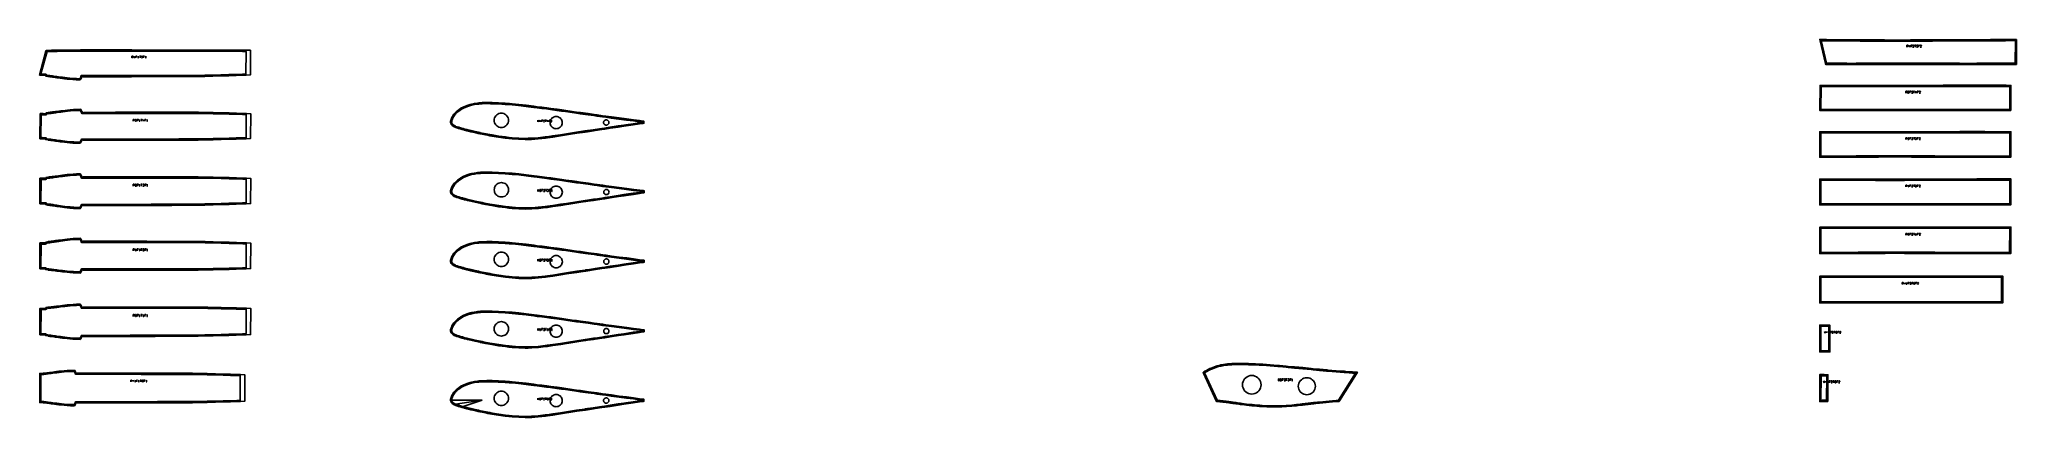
# Model space of a CAD drawing. Header units: metres. Extents: x -13 to 17818, y -156 to 3259.
import ezdxf

# ---------------------------------------------------------------- set-up
doc = ezdxf.new("R2010")
doc.units = ezdxf.units.M

msp = doc.modelspace()

# ---------------------------------------------------------------- linework, layer by layer
at = {"layer": 'Klapan line'}
for p in [(3704.196, 0), (3738.692, -35.476), (3807.675, -56.976)]:
    msp.add_line(p, (3980.132, 0), dxfattribs=at)
at = {"layer": 'Marge'}
for points in [[(16105.319, 3034.198), (16109.33, 3034.216), (16122.238, 3034.244), (16136.78, 3034.255), (16153.274, 3034.258), (16172.197, 3034.275), (16177.139, 3034.277), (16194.156, 3034.302), (16212.672, 3034.314), (16220.082, 3034.323), (16251.235, 3034.333), (16288.982, 3034.342), (16317.982, 3033.658), (16334.037, 3033.679), (16335.799, 3033.681), (16353.308, 3033.706), (16370.817, 3033.731), (16385.788, 3033.752), (16388.314, 3033.756), (16405.748, 3033.779), (16423.181, 3033.802), (16442.844, 3033.828), (16503.082, 3033.901), (16564.312, 3033.968), (16596.447, 3033.998), (16624.913, 3034.025), (16684.06, 3034.069), (16742.01, 3034.096), (16768.193, 3034.099), (16799.71, 3034.104), (16858.923, 3034.089), (16921.941, 3034.053), (16940.33, 3034.039), (16989.364, 3034.003), (17059.951, 3033.942), (17113.648, 3033.891), (17132.844, 3033.872), (17206.817, 3033.804), (17281.842, 3033.741), (17287.074, 3033.736), (17304.394, 3033.722), (17357.784, 3033.679), (17373.682, 3033.665), (17433.87, 3033.719), (17460.377, 3033.743), (17509.354, 3033.789), (17582.986, 3033.864), (17633.794, 3033.926), (17653.311, 3033.951), (17718.12, 3034.048), (17774.572, 3034.154), (17807.106, 3034.257), (17817.029, 3034.289), (17817.074, 3044.212), (17817.999, 3248.616), (17818.044, 3258.707), (17807.954, 3258.661), (17775.473, 3258.515), (17719.093, 3258.27), (17654.362, 3257.994), (17634.869, 3257.909), (17584.122, 3257.689), (17510.579, 3257.356), (17461.661, 3257.136), (17435.186, 3257.017), (17375.088, 3256.754), (17359.21, 3256.685), (17305.882, 3256.459), (17288.583, 3256.385), (17283.357, 3256.363), (17208.418, 3256.04), (17134.533, 3255.699), (17115.359, 3255.61), (17061.728, 3255.359), (16991.227, 3255.05), (16942.25, 3254.854), (16923.887, 3254.78), (16860.951, 3254.563), (16801.819, 3254.426), (16770.339, 3254.4), (16744.197, 3254.378), (16686.325, 3254.41), (16627.256, 3254.518), (16598.823, 3254.6), (16566.734, 3254.692), (16505.581, 3254.918), (16445.42, 3255.185), (16425.781, 3255.286), (16408.368, 3255.375), (16390.955, 3255.464), (16388.437, 3255.476), (16373.485, 3255.563), (16355.997, 3255.664), (16338.508, 3255.765), (16336.752, 3255.775), (16320.966, 3255.874), (16291.755, 3256.058), (16254.052, 3256.301), (16222.933, 3256.501), (16215.537, 3256.553), (16197.046, 3256.684), (16180.059, 3256.823), (16175.123, 3256.863), (16156.224, 3257.026), (16139.743, 3257.158), (16125.221, 3257.275), (16112.334, 3257.399), (16108.328, 3257.449), (16100.778, 3257.543), (16090.312, 3257.706), (16080.801, 3257.89), (16072.169, 3258.109), (16064.237, 3258.37), (16056.733, 3258.663), (16043.546, 3259.179), (16046.617, 3246.343), (16095.55, 3041.871), (16097.394, 3034.163)], [(-0.319, 2937.451), (7.269, 2937.21), (17.763, 2936.858), (27.321, 2936.517), (35.966, 2936.148), (43.866, 2935.729), (43.382, 2928.961), (60.518, 2925.456), (65.681, 2924.275), (74.772, 2923.431), (83.552, 2922.353), (93.159, 2920.965), (103.93, 2919.534), (115.584, 2918.07), (128.093, 2916.342), (131.641, 2915.371), (142.357, 2914.211), (157.206, 2912.064), (174.228, 2909.835), (192.848, 2907.464), (213.213, 2904.822), (235.648, 2902.007), (260.557, 2899.415), (288.18, 2897.301), (295.261, 2896.943), (318.859, 2895.858), (352.944, 2894.991), (373.293, 2928.756), (381.201, 2922.427), (391.621, 2922.433), (434.978, 2922.484), (470.408, 2922.539), (484.809, 2922.562), (541.546, 2922.664), (604.026, 2922.785), (638.62, 2922.855), (643.774, 2922.866), (669.101, 2922.918), (735.48, 2923.07), (805.356, 2923.244), (817.957, 2923.276), (878.648, 2923.428), (897.434, 2923.474), (953.749, 2923.613), (992.456, 2923.71), (1028.876, 2923.802), (1103.762, 2923.996), (1122.243, 2924.045), (1178.829, 2924.195), (1243.489, 2924.363), (1253.508, 2924.39), (1328.301, 2924.579), (1402.752, 2924.772), (1416.526, 2924.809), (1477.451, 2926.248), (1503.382, 2926.875), (1551.066, 2928.053), (1623.778, 2929.924), (1694.236, 2931.863), (1759.498, 2933.838), (1816.651, 2935.856), (1849.517, 2937.538), (1888.979, 2939.559), (1889.005, 2947.391), (1889.69, 3151.816), (1889.724, 3161.867), (1849.711, 3161.95), (1817.047, 3162.018), (1760.019, 3162.137), (1694.869, 3162.272), (1624.521, 3162.416), (1551.918, 3162.565), (1504.304, 3162.677), (1478.415, 3162.737), (1417.78, 3162.893), (1404.022, 3162.928), (1329.661, 3163.1), (1254.962, 3163.257), (1244.955, 3163.28), (1180.376, 3163.432), (1123.86, 3163.575), (1105.4, 3163.622), (1030.603, 3163.794), (994.228, 3163.868), (955.567, 3163.946), (899.322, 3164.05), (880.56, 3164.085), (819.943, 3164.203), (807.358, 3164.228), (737.562, 3164.365), (671.258, 3164.446), (645.963, 3164.456), (640.815, 3164.458), (606.261, 3164.471), (543.855, 3164.472), (487.183, 3164.45), (472.799, 3164.435), (437.406, 3164.396), (394.093, 3164.301), (383.687, 3164.262), (366.5, 3164.199), (356.023, 3164.16), (322.165, 3163.978), (298.629, 3163.812), (291.798, 3163.764), (264.446, 3163.526), (239.737, 3163.27), (217.329, 3163.002), (196.929, 3162.73), (178.335, 3162.465), (161.43, 3162.213), (146.113, 3161.974), (136.905, 3161.823), (132.236, 3161.747), (119.599, 3161.533), (108.013, 3161.334), (97.351, 3161.149), (87.528, 3160.978), (78.443, 3160.824), (69.97, 3160.684), (62.041, 3160.556), (54.566, 3160.447), (47.02, 3160.338), (45.056, 3153.051), (-9.657, 2950.048), (-12.944, 2937.852)], [(3694.35, 2509.643), (3695.672, 2502.197), (3700.044, 2492.329), (3707.35, 2483.505), (3716.549, 2476.338), (3726.726, 2470.387), (3734.589, 2466.799), (3738.269, 2465.146), (3751.405, 2460.575), (3765.988, 2456.383), (3781.922, 2451.792), (3799.949, 2446.258), (3804.858, 2444.824), (3821.282, 2440.031), (3839.685, 2435.354), (3846.905, 2433.522), (3877.654, 2426.408), (3914.658, 2417.865), (3943.394, 2411.359), (3958.901, 2407.848), (3960.805, 2407.449), (3978.048, 2403.855), (3995.291, 2400.261), (4010.033, 2397.188), (4012.75, 2396.681), (4029.992, 2393.482), (4047.235, 2390.282), (4066.683, 2386.674), (4126.717, 2376.913), (4187.991, 2368.516), (4220.407, 2364.993), (4248.876, 2361.903), (4308.571, 2357.54), (4367.284, 2355.834), (4394.11, 2356.356), (4425.808, 2356.988), (4485.751, 2361.384), (4549.142, 2368.668), (4567.678, 2371.186), (4616.555, 2377.83), (4686.914, 2388.41), (4740.349, 2397.069), (4759.411, 2400.158), (4832.871, 2411.862), (4907.42, 2422.876), (4912.604, 2423.629), (4929.846, 2426.133), (4982.998, 2433.851), (4998.86, 2436.23), (5058.718, 2445.208), (5085.117, 2449.298), (5133.804, 2456.841), (5206.998, 2468.28), (5257.478, 2475.802), (5276.896, 2478.695), (5341.376, 2488.089), (5397.573, 2496.492), (5429.954, 2501.509), (5438.424, 2502.822), (5438.422, 2511.393), (5438.422, 2511.961), (5438.421, 2520.73), (5429.727, 2521.874), (5398.259, 2526.014), (5344.167, 2533.151), (5281.954, 2541.355), (5214.714, 2550.13), (5145.146, 2559.234), (5094.967, 2566.202), (5065.563, 2570.364), (5015.79, 2577.764), (4989.38, 2581.718), (4936.855, 2589.136), (4865.023, 2598.854), (4830.536, 2603.472), (4791.344, 2609.033), (4733.358, 2617.455), (4696.927, 2622.872), (4654.484, 2628.897), (4597.867, 2636.668), (4561.943, 2641.319), (4518.782, 2646.792), (4475.728, 2652.103), (4446.647, 2655.753), (4399.156, 2661.797), (4375.954, 2664.752), (4308.952, 2672.997), (4249.593, 2678.83), (4226.845, 2680.399), (4220.295, 2680.851), (4186.174, 2683.189), (4125.476, 2686.538), (4070.135, 2688.77), (4053.871, 2689.073), (4020.958, 2689.518), (3979.506, 2688.479), (3963.934, 2687.509), (3948.61, 2686.149), (3936.333, 2685.041), (3909.45, 2680.961), (3883.745, 2675.724), (3871.193, 2672.778), (3852.537, 2667.102), (3828.25, 2658.197), (3806.839, 2648.289), (3788.157, 2637.673), (3771.905, 2626.799), (3757.642, 2616.018), (3745.121, 2605.448), (3735.461, 2596.263), (3730.031, 2590.423), (3725.274, 2584.787), (3717.673, 2574.621), (3711.321, 2564.8), (3705.945, 2555.17), (3701.641, 2545.68), (3698.557, 2536.643), (3696.371, 2528.164), (3694.678, 2519.277), (3694.216, 2512.033)], [(16053.369, 2617.828), (16057.384, 2617.841), (16070.311, 2617.858), (16084.871, 2617.858), (16101.385, 2617.849), (16120.329, 2617.851), (16125.277, 2617.85), (16142.314, 2617.862), (16160.853, 2617.861), (16168.271, 2617.865), (16199.462, 2617.858), (16237.252, 2617.845), (16266.29, 2617.151), (16282.36, 2617.162), (16284.125, 2617.163), (16301.654, 2617.178), (16319.184, 2617.193), (16334.172, 2617.206), (16336.702, 2617.208), (16354.155, 2617.222), (16371.609, 2617.236), (16391.295, 2617.252), (16451.604, 2617.299), (16512.906, 2617.342), (16545.079, 2617.362), (16573.579, 2617.379), (16632.795, 2617.41), (16690.814, 2617.43), (16717.029, 2617.434), (16748.583, 2617.438), (16807.866, 2617.432), (16870.958, 2617.411), (16889.369, 2617.403), (16938.461, 2617.382), (17009.13, 2617.345), (17062.89, 2617.314), (17082.109, 2617.303), (17156.168, 2617.261), (17231.28, 2617.223), (17236.519, 2617.221), (17253.858, 2617.212), (17307.311, 2617.186), (17323.228, 2617.178), (17383.485, 2617.251), (17410.024, 2617.283), (17459.058, 2617.346), (17532.776, 2617.445), (17583.642, 2617.523), (17603.182, 2617.554), (17668.067, 2617.67), (17724.585, 2617.793), (17757.157, 2617.906), (17767.077, 2617.94), (17767.122, 2627.86), (17768.062, 2834.925), (17768.107, 2844.943), (17758.088, 2844.97), (17725.556, 2845.056), (17669.105, 2845.132), (17604.297, 2845.193), (17584.781, 2845.207), (17533.975, 2845.24), (17460.346, 2845.275), (17411.37, 2845.294), (17384.864, 2845.304), (17324.678, 2845.323), (17308.78, 2845.3), (17255.39, 2845.225), (17238.071, 2845.2), (17232.838, 2845.193), (17157.815, 2845.085), (17083.843, 2844.973), (17064.647, 2844.943), (17010.95, 2844.861), (16940.364, 2844.758), (16891.33, 2844.692), (16872.942, 2844.667), (16809.925, 2844.592), (16750.713, 2844.541), (16719.197, 2844.528), (16693.015, 2844.517), (16635.067, 2844.519), (16575.923, 2844.547), (16547.456, 2844.57), (16515.324, 2844.596), (16454.095, 2844.663), (16393.859, 2844.745), (16374.196, 2844.777), (16356.763, 2844.805), (16339.33, 2844.833), (16336.805, 2844.837), (16321.835, 2844.865), (16304.326, 2844.897), (16286.817, 2844.93), (16285.056, 2844.933), (16268.996, 2844.963), (16239.982, 2844.277), (16202.235, 2844.308), (16171.082, 2844.337), (16163.672, 2844.351), (16145.159, 2844.377), (16128.141, 2844.419), (16123.201, 2844.427), (16104.276, 2844.466), (16087.781, 2844.485), (16073.244, 2844.51), (16060.346, 2844.558), (16056.336, 2844.586), (16046.408, 2844.656), (16046.267, 2834.728), (16043.338, 2627.969), (16043.194, 2617.794)], [(-0.303, 2362.75), (7.294, 2362.52), (17.804, 2362.188), (27.377, 2361.866), (36.037, 2361.52), (43.953, 2361.126), (43.546, 2354.6), (60.569, 2351.212), (65.829, 2350.072), (74.91, 2349.266), (83.709, 2348.228), (93.331, 2346.887), (104.111, 2345.504), (115.773, 2344.087), (128.298, 2342.41), (131.874, 2341.459), (142.566, 2340.338), (157.441, 2338.243), (174.478, 2336.067), (193.116, 2333.747), (213.502, 2331.156), (235.959, 2328.391), (260.891, 2325.84), (288.539, 2323.757), (295.625, 2323.404), (319.248, 2322.332), (353.369, 2321.473), (373.716, 2354.981), (381.658, 2348.686), (392.09, 2348.694), (435.496, 2348.746), (470.965, 2348.798), (485.384, 2348.819), (542.186, 2348.911), (604.738, 2349.017), (639.372, 2349.078), (644.533, 2349.087), (669.888, 2349.132), (736.344, 2349.26), (806.302, 2349.403), (818.917, 2349.429), (879.679, 2349.553), (898.486, 2349.591), (954.867, 2349.706), (993.619, 2349.785), (1030.082, 2349.86), (1105.055, 2350.018), (1123.558, 2350.058), (1180.209, 2350.179), (1244.945, 2350.315), (1254.976, 2350.337), (1329.856, 2350.491), (1404.394, 2350.648), (1418.183, 2350.678), (1479.173, 2352.046), (1505.134, 2352.642), (1552.873, 2353.763), (1625.669, 2355.548), (1696.209, 2357.399), (1761.545, 2359.286), (1818.763, 2361.218), (1851.663, 2362.835), (1891.145, 2364.776), (1891.171, 2372.688), (1891.872, 2579.76), (1891.9, 2587.972), (1852.356, 2589.884), (1819.5, 2591.473), (1762.363, 2593.327), (1697.119, 2595.115), (1626.68, 2596.852), (1553.991, 2598.514), (1506.324, 2599.556), (1480.401, 2600.109), (1419.497, 2601.375), (1405.725, 2601.373), (1331.283, 2601.354), (1256.5, 2601.329), (1246.482, 2601.327), (1181.83, 2601.311), (1125.251, 2601.3), (1106.772, 2601.297), (1031.895, 2601.277), (995.48, 2601.265), (956.777, 2601.251), (900.469, 2601.228), (881.686, 2601.221), (821.002, 2601.198), (808.403, 2601.193), (738.535, 2601.168), (672.164, 2601.128), (646.841, 2601.106), (641.687, 2601.102), (607.098, 2601.072), (544.626, 2601.012), (487.896, 2600.95), (473.496, 2600.932), (438.072, 2600.887), (394.723, 2600.818), (384.305, 2600.797), (376.523, 2594.163), (356.689, 2628.817), (322.599, 2627.84), (298.986, 2626.677), (291.901, 2626.295), (264.245, 2624.092), (239.293, 2621.428), (216.812, 2618.566), (196.402, 2615.908), (177.741, 2613.544), (160.682, 2611.341), (145.803, 2609.235), (135.066, 2608.126), (131.51, 2607.169), (118.98, 2605.526), (107.31, 2604.165), (96.528, 2602.848), (86.917, 2601.583), (78.136, 2600.644), (69.044, 2599.966), (63.894, 2598.88), (46.712, 2595.828), (47.121, 2589.081), (39.282, 2588.972), (30.674, 2589), (21.133, 2589.139), (10.65, 2589.336), (3.06, 2589.503), (-7.02, 2589.724), (-7.158, 2579.643), (-10, 2372.882), (-10.135, 2363.046)], [(16053.476, 2195.317), (16057.491, 2195.372), (16070.394, 2195.497), (16084.941, 2195.601), (16101.455, 2195.71), (16120.404, 2195.855), (16125.348, 2195.89), (16142.384, 2196.025), (16160.914, 2196.143), (16168.332, 2196.194), (16199.517, 2196.368), (16237.307, 2196.576), (16266.353, 2196.06), (16282.419, 2196.163), (16284.18, 2196.174), (16301.709, 2196.282), (16319.238, 2196.39), (16334.225, 2196.483), (16336.75, 2196.497), (16354.204, 2196.594), (16371.657, 2196.692), (16391.342, 2196.802), (16451.645, 2197.104), (16512.94, 2197.37), (16545.106, 2197.486), (16573.605, 2197.588), (16632.813, 2197.744), (16690.821, 2197.827), (16717.024, 2197.83), (16748.578, 2197.832), (16807.848, 2197.749), (16870.931, 2197.588), (16889.337, 2197.53), (16938.428, 2197.377), (17009.094, 2197.127), (17062.85, 2196.921), (17082.069, 2196.847), (17156.127, 2196.567), (17231.241, 2196.308), (17236.48, 2196.29), (17253.82, 2196.232), (17307.272, 2196.051), (17323.187, 2195.995), (17383.444, 2195.885), (17409.98, 2195.834), (17459.014, 2195.743), (17532.731, 2195.609), (17583.598, 2195.534), (17603.138, 2195.506), (17668.022, 2195.431), (17724.539, 2195.383), (17757.109, 2195.393), (17767.065, 2195.396), (17767.106, 2205.351), (17767.981, 2416.2), (17768.022, 2426.216), (17758.007, 2426.242), (17725.436, 2426.326), (17668.919, 2426.398), (17604.036, 2426.454), (17584.497, 2426.468), (17533.632, 2426.498), (17459.915, 2426.53), (17410.882, 2426.547), (17384.344, 2426.555), (17324.088, 2426.572), (17308.172, 2426.549), (17254.719, 2426.471), (17237.379, 2426.446), (17232.141, 2426.438), (17157.029, 2426.329), (17082.971, 2426.216), (17063.752, 2426.186), (17009.993, 2426.104), (16939.324, 2425.999), (16890.232, 2425.93), (16871.821, 2425.905), (16808.729, 2425.823), (16749.447, 2425.76), (16717.894, 2425.737), (16691.68, 2425.717), (16633.663, 2425.691), (16574.447, 2425.68), (16545.948, 2425.681), (16513.777, 2425.683), (16452.475, 2425.697), (16392.168, 2425.722), (16372.482, 2425.733), (16355.028, 2425.742), (16337.575, 2425.752), (16335.046, 2425.753), (16320.058, 2425.764), (16302.529, 2425.776), (16284.999, 2425.789), (16283.235, 2425.79), (16267.161, 2425.8), (16238.115, 2425.092), (16200.324, 2425.076), (16169.134, 2425.066), (16161.715, 2425.071), (16143.179, 2425.072), (16126.142, 2425.089), (16121.195, 2425.089), (16102.249, 2425.099), (16085.734, 2425.094), (16071.178, 2425.097), (16058.26, 2425.123), (16054.245, 2425.142), (16044.239, 2425.189), (16044.198, 2415.183), (16043.338, 2205.357), (16043.296, 2195.176)], [(-0.205, 1775.268), (7.394, 1775.113), (17.881, 1774.857), (27.427, 1774.579), (36.043, 1774.232), (43.905, 1773.797), (43.674, 1767.154), (60.554, 1763.685), (65.812, 1762.474), (74.891, 1761.55), (83.696, 1760.397), (93.329, 1758.929), (104.118, 1757.409), (115.792, 1755.846), (128.334, 1754.019), (131.941, 1753.025), (142.619, 1751.787), (157.522, 1749.538), (174.578, 1747.196), (193.238, 1744.708), (213.651, 1741.953), (236.137, 1739.033), (261.095, 1736.338), (288.763, 1734.124), (295.859, 1733.743), (319.485, 1732.581), (353.615, 1731.626), (373.772, 1764.606), (381.689, 1758.269), (392.12, 1758.254), (435.536, 1758.261), (471.012, 1758.308), (485.429, 1758.327), (542.234, 1758.443), (604.785, 1758.596), (639.42, 1758.693), (644.58, 1758.708), (669.934, 1758.779), (736.392, 1759.021), (806.35, 1759.325), (818.964, 1759.38), (879.722, 1759.644), (898.528, 1759.724), (954.904, 1759.963), (993.655, 1760.134), (1030.115, 1760.295), (1105.085, 1760.645), (1123.588, 1760.736), (1180.236, 1761.013), (1244.966, 1761.319), (1254.996, 1761.367), (1329.868, 1761.702), (1404.403, 1762.051), (1418.193, 1762.119), (1479.176, 1763.657), (1505.133, 1764.322), (1552.867, 1765.568), (1625.656, 1767.526), (1696.192, 1769.545), (1761.526, 1771.59), (1818.743, 1773.661), (1851.642, 1775.357), (1891.097, 1777.391), (1891.127, 1785.191), (1891.933, 1996.059), (1891.964, 2004.264), (1852.422, 2006.2), (1819.528, 2007.81), (1762.323, 2009.695), (1697.001, 2011.515), (1626.477, 2013.286), (1553.697, 2014.982), (1505.97, 2016.045), (1480.015, 2016.609), (1419.032, 2017.901), (1405.244, 2017.902), (1330.71, 2017.902), (1255.834, 2017.898), (1245.804, 2017.898), (1181.072, 2017.899), (1124.424, 2017.902), (1105.922, 2017.903), (1030.953, 2017.903), (994.492, 2017.9), (955.742, 2017.897), (899.365, 2017.891), (880.559, 2017.889), (819.8, 2017.883), (807.186, 2017.882), (737.231, 2017.876), (670.779, 2017.857), (645.425, 2017.845), (640.265, 2017.842), (605.633, 2017.825), (543.084, 2017.789), (486.285, 2017.75), (471.868, 2017.737), (436.4, 2017.707), (392.997, 2017.657), (382.566, 2017.641), (374.72, 2011.12), (354.697, 2045.358), (320.569, 2044.417), (296.933, 2043.284), (289.842, 2042.912), (262.166, 2040.748), (237.202, 2038.119), (214.711, 2035.285), (194.293, 2032.646), (175.625, 2030.294), (158.559, 2028.094), (143.675, 2025.984), (132.928, 2024.867), (129.375, 2023.906), (116.838, 2022.245), (105.16, 2020.859), (94.369, 2019.512), (84.75, 2018.212), (75.96, 2017.234), (66.854, 2016.51), (61.709, 2015.391), (44.486, 2012.182), (44.95, 2005.37), (37.077, 2005.166), (28.441, 2005.067), (18.878, 2005.049), (8.374, 2005.064), (0.774, 2005.093), (-9.23, 2005.132), (-9.265, 1995.128), (-10, 1785.301), (-10.035, 1775.47)], [(3694.35, 1881.589), (3695.674, 1874.134), (3700.049, 1864.259), (3707.362, 1855.428), (3716.569, 1848.255), (3726.755, 1842.298), (3734.626, 1838.707), (3738.309, 1837.052), (3751.459, 1832.476), (3766.057, 1828.28), (3782.008, 1823.684), (3800.054, 1818.144), (3804.968, 1816.709), (3821.41, 1811.911), (3839.833, 1807.229), (3847.06, 1805.394), (3877.842, 1798.273), (3914.885, 1789.722), (3943.652, 1783.208), (3959.175, 1779.693), (3961.081, 1779.294), (3978.343, 1775.696), (3995.604, 1772.098), (4010.362, 1769.022), (4013.081, 1768.515), (4030.343, 1765.312), (4047.604, 1762.109), (4067.073, 1758.497), (4127.17, 1748.725), (4188.509, 1740.319), (4220.96, 1736.793), (4249.46, 1733.7), (4309.218, 1729.332), (4367.993, 1727.624), (4394.847, 1728.147), (4426.579, 1728.78), (4486.586, 1733.18), (4550.044, 1740.472), (4568.599, 1742.992), (4617.529, 1749.644), (4687.963, 1760.235), (4741.455, 1768.903), (4760.538, 1771.996), (4834.076, 1783.711), (4908.705, 1794.737), (4913.895, 1795.491), (4931.155, 1797.998), (4984.363, 1805.725), (5000.242, 1808.106), (5060.165, 1817.094), (5086.591, 1821.188), (5135.331, 1828.739), (5208.603, 1840.19), (5259.137, 1847.72), (5278.575, 1850.616), (5343.124, 1860.021), (5399.381, 1868.432), (5431.797, 1873.455), (5440.267, 1874.767), (5440.266, 1883.339), (5440.266, 1883.908), (5440.264, 1892.677), (5431.57, 1893.821), (5400.068, 1897.965), (5345.919, 1905.11), (5283.64, 1913.322), (5216.328, 1922.106), (5146.685, 1931.22), (5096.452, 1938.196), (5067.016, 1942.362), (5017.19, 1949.77), (4990.753, 1953.728), (4938.172, 1961.155), (4866.262, 1970.883), (4831.738, 1975.506), (4792.504, 1981.072), (4734.457, 1989.503), (4697.987, 1994.926), (4655.498, 2000.958), (4598.821, 2008.737), (4562.859, 2013.393), (4519.651, 2018.872), (4476.552, 2024.189), (4447.44, 2027.843), (4399.898, 2033.893), (4376.67, 2036.851), (4309.597, 2045.105), (4250.176, 2050.944), (4227.403, 2052.515), (4220.846, 2052.967), (4186.689, 2055.308), (4125.926, 2058.66), (4070.526, 2060.895), (4054.244, 2061.198), (4021.297, 2061.644), (3979.801, 2060.603), (3964.213, 2059.632), (3948.872, 2058.271), (3936.583, 2057.161), (3909.671, 2053.077), (3883.94, 2047.835), (3871.375, 2044.886), (3852.699, 2039.204), (3828.387, 2030.29), (3806.954, 2020.372), (3788.252, 2009.745), (3771.984, 1998.859), (3757.706, 1988.067), (3745.173, 1977.487), (3735.502, 1968.292), (3730.067, 1962.446), (3725.305, 1956.805), (3717.696, 1946.628), (3711.338, 1936.798), (3705.957, 1927.158), (3701.649, 1917.658), (3698.561, 1908.613), (3696.374, 1900.125), (3694.678, 1891.231), (3694.216, 1883.978)], [(16053.359, 1765.184), (16057.373, 1765.192), (16070.301, 1765.196), (16084.862, 1765.182), (16101.376, 1765.158), (16120.321, 1765.142), (16125.269, 1765.136), (16142.306, 1765.132), (16160.845, 1765.115), (16168.263, 1765.112), (16199.455, 1765.078), (16237.246, 1765.034), (16266.298, 1764.34), (16282.359, 1764.338), (16284.125, 1764.338), (16301.654, 1764.339), (16319.184, 1764.339), (16334.171, 1764.34), (16336.702, 1764.34), (16354.155, 1764.341), (16371.609, 1764.342), (16391.295, 1764.343), (16451.604, 1764.346), (16512.907, 1764.35), (16545.08, 1764.353), (16573.58, 1764.355), (16632.797, 1764.359), (16690.817, 1764.364), (16717.034, 1764.365), (16748.587, 1764.367), (16807.873, 1764.369), (16870.967, 1764.369), (16889.378, 1764.368), (16938.47, 1764.368), (17009.14, 1764.365), (17062.9, 1764.363), (17082.119, 1764.362), (17156.177, 1764.359), (17231.288, 1764.356), (17236.526, 1764.356), (17253.866, 1764.356), (17307.319, 1764.354), (17323.235, 1764.354), (17383.492, 1764.452), (17410.03, 1764.496), (17459.064, 1764.58), (17532.782, 1764.712), (17583.647, 1764.81), (17603.187, 1764.849), (17668.071, 1764.99), (17724.589, 1765.135), (17757.161, 1765.259), (17767.077, 1765.297), (17767.122, 1775.214), (17768.101, 1989.356), (17768.147, 1999.401), (17758.102, 1999.402), (17725.533, 1999.404), (17669.017, 1999.342), (17604.134, 1999.25), (17584.595, 1999.217), (17533.729, 1999.128), (17460.013, 1998.976), (17410.981, 1998.873), (17384.444, 1998.815), (17324.188, 1998.689), (17308.273, 1998.629), (17254.821, 1998.431), (17237.481, 1998.366), (17232.242, 1998.347), (17157.129, 1998.064), (17083.071, 1997.765), (17063.852, 1997.686), (17010.095, 1997.465), (16939.429, 1997.194), (16890.338, 1997.024), (16871.931, 1996.959), (16808.848, 1996.772), (16749.576, 1996.658), (16718.023, 1996.64), (16691.818, 1996.624), (16633.809, 1996.664), (16574.601, 1996.772), (16546.102, 1996.85), (16513.936, 1996.938), (16452.64, 1997.15), (16392.337, 1997.399), (16372.652, 1997.491), (16355.198, 1997.573), (16337.745, 1997.655), (16335.22, 1997.667), (16320.233, 1997.746), (16302.703, 1997.838), (16285.174, 1997.931), (16283.414, 1997.94), (16267.343, 1998.029), (16238.295, 1997.472), (16200.504, 1997.645), (16169.319, 1997.791), (16161.901, 1997.836), (16143.371, 1997.936), (16126.334, 1998.057), (16121.39, 1998.087), (16102.441, 1998.216), (16085.927, 1998.31), (16071.381, 1998.401), (16058.479, 1998.516), (16054.464, 1998.569), (16044.379, 1998.702), (16044.332, 1988.616), (16043.338, 1775.23), (16043.291, 1765.163)], [(-0.102, 1187.668), (7.498, 1187.59), (18.012, 1187.468), (27.587, 1187.337), (36.247, 1187.159), (44.156, 1186.911), (43.794, 1180.576), (60.782, 1177.462), (66.101, 1176.409), (75.171, 1175.727), (83.977, 1174.806), (93.606, 1173.589), (104.386, 1172.335), (116.053, 1171.048), (128.588, 1169.505), (132.19, 1168.597), (142.853, 1167.579), (157.749, 1165.622), (174.793, 1163.589), (193.443, 1161.416), (213.843, 1158.976), (236.311, 1156.357), (261.245, 1153.936), (288.89, 1151.956), (295.963, 1151.62), (319.589, 1150.599), (353.697, 1149.775), (373.806, 1182.305), (381.762, 1176.05), (392.193, 1176.054), (435.593, 1176.072), (471.058, 1176.088), (485.475, 1176.094), (542.273, 1176.12), (604.821, 1176.15), (639.451, 1176.167), (644.612, 1176.169), (669.966, 1176.181), (736.416, 1176.214), (806.368, 1176.249), (818.982, 1176.255), (879.741, 1176.285), (898.548, 1176.295), (954.925, 1176.323), (993.674, 1176.342), (1030.135, 1176.36), (1105.103, 1176.397), (1123.604, 1176.407), (1180.252, 1176.435), (1244.985, 1176.467), (1255.015, 1176.472), (1329.891, 1176.51), (1404.424, 1176.547), (1418.212, 1176.554), (1479.191, 1177.791), (1505.151, 1178.333), (1552.886, 1179.353), (1625.678, 1180.984), (1696.215, 1182.684), (1761.549, 1184.427), (1818.766, 1186.226), (1851.662, 1187.754), (1891.164, 1189.588), (1891.198, 1197.575), (1892.097, 1411.732), (1892.132, 1419.91), (1852.598, 1421.888), (1819.71, 1423.533), (1762.508, 1425.514), (1697.187, 1427.457), (1626.664, 1429.366), (1553.888, 1431.21), (1506.162, 1432.382), (1480.209, 1433.005), (1419.235, 1434.448), (1405.445, 1434.494), (1330.91, 1434.727), (1256.036, 1434.945), (1246.006, 1434.977), (1181.276, 1435.181), (1124.628, 1435.37), (1106.125, 1435.432), (1031.154, 1435.665), (994.694, 1435.768), (955.943, 1435.879), (899.566, 1436.03), (880.76, 1436.081), (820.002, 1436.25), (807.388, 1436.286), (737.429, 1436.481), (670.971, 1436.621), (645.617, 1436.654), (640.456, 1436.661), (605.822, 1436.706), (543.271, 1436.766), (486.467, 1436.8), (472.049, 1436.798), (436.574, 1436.795), (393.16, 1436.744), (382.729, 1436.717), (374.858, 1430.269), (354.863, 1463.569), (320.727, 1462.567), (297.093, 1461.374), (289.996, 1460.985), (262.315, 1458.737), (237.343, 1456.018), (214.84, 1453.084), (194.413, 1450.327), (175.74, 1447.847), (158.672, 1445.521), (143.761, 1443.292), (133.074, 1442.076), (129.468, 1441.089), (116.919, 1439.298), (105.24, 1437.778), (94.448, 1436.304), (84.814, 1434.886), (76.008, 1433.786), (66.928, 1432.925), (61.675, 1431.752), (44.767, 1428.438), (44.99, 1421.82), (37.144, 1421.489), (28.536, 1421.275), (18.993, 1421.155), (8.506, 1421.077), (0.905, 1421.053), (-9.019, 1421.022), (-9.063, 1411.097), (-10, 1197.711), (-10.044, 1187.769)], [(3694.35, 1253.604), (3695.673, 1246.15), (3700.049, 1236.275), (3707.36, 1227.445), (3716.567, 1220.273), (3726.752, 1214.316), (3734.622, 1210.725), (3738.305, 1209.071), (3751.454, 1204.495), (3766.05, 1200.3), (3782, 1195.704), (3800.043, 1190.165), (3804.957, 1188.73), (3821.397, 1183.932), (3839.817, 1179.251), (3847.044, 1177.417), (3877.822, 1170.296), (3914.862, 1161.745), (3943.626, 1155.233), (3959.147, 1151.718), (3961.053, 1151.319), (3978.312, 1147.722), (3995.572, 1144.124), (4010.329, 1141.048), (4013.047, 1140.541), (4030.307, 1137.339), (4047.566, 1134.136), (4067.033, 1130.524), (4127.123, 1120.754), (4188.456, 1112.349), (4220.903, 1108.823), (4249.4, 1105.73), (4309.151, 1101.362), (4367.92, 1099.654), (4394.771, 1100.178), (4426.5, 1100.81), (4486.5, 1105.21), (4549.951, 1112.501), (4568.504, 1115.021), (4617.429, 1121.672), (4687.855, 1132.262), (4741.341, 1140.929), (4760.422, 1144.022), (4833.952, 1155.736), (4908.573, 1166.761), (4913.762, 1167.514), (4931.02, 1170.021), (4984.223, 1177.747), (5000.1, 1180.128), (5060.016, 1189.115), (5086.44, 1193.208), (5135.174, 1200.758), (5208.438, 1212.208), (5258.966, 1219.737), (5278.403, 1222.634), (5342.944, 1232.037), (5399.195, 1240.447), (5431.607, 1245.469), (5440.078, 1246.782), (5440.076, 1255.353), (5440.076, 1255.922), (5440.075, 1264.691), (5431.38, 1265.835), (5399.882, 1269.979), (5345.739, 1277.123), (5283.466, 1285.335), (5216.162, 1294.118), (5146.527, 1303.23), (5096.3, 1310.205), (5066.867, 1314.371), (5017.046, 1321.779), (4990.612, 1325.736), (4938.036, 1333.162), (4866.135, 1342.889), (4831.615, 1347.512), (4792.385, 1353.077), (4734.344, 1361.507), (4697.878, 1366.93), (4655.394, 1372.961), (4598.723, 1380.739), (4562.765, 1385.394), (4519.562, 1390.873), (4476.467, 1396.189), (4447.358, 1399.842), (4399.822, 1405.892), (4376.597, 1408.85), (4309.531, 1417.103), (4250.116, 1422.941), (4227.346, 1424.512), (4220.789, 1424.964), (4186.636, 1427.305), (4125.88, 1430.657), (4070.486, 1432.891), (4054.206, 1433.194), (4021.262, 1433.64), (3979.77, 1432.6), (3964.184, 1431.628), (3948.845, 1430.267), (3936.557, 1429.158), (3909.648, 1425.074), (3883.92, 1419.833), (3871.356, 1416.884), (3852.683, 1411.203), (3828.373, 1402.29), (3806.942, 1392.373), (3788.242, 1381.747), (3771.976, 1370.862), (3757.7, 1360.071), (3745.167, 1349.492), (3735.498, 1340.298), (3730.063, 1334.453), (3725.302, 1328.812), (3717.694, 1318.636), (3711.337, 1308.807), (3705.955, 1299.169), (3701.648, 1289.67), (3698.561, 1280.625), (3696.373, 1272.138), (3694.678, 1263.245), (3694.216, 1255.993)], [(16053.462, 1325.294), (16057.475, 1325.344), (16070.374, 1325.456), (16084.915, 1325.547), (16101.42, 1325.643), (16120.356, 1325.772), (16125.298, 1325.803), (16142.325, 1325.923), (16160.845, 1326.027), (16168.258, 1326.072), (16199.426, 1326.226), (16237.194, 1326.409), (16266.232, 1325.9), (16282.28, 1325.992), (16284.04, 1326.002), (16301.559, 1326.099), (16319.078, 1326.196), (16334.056, 1326.279), (16336.581, 1326.291), (16354.024, 1326.379), (16371.467, 1326.466), (16391.14, 1326.565), (16451.409, 1326.836), (16512.669, 1327.076), (16544.817, 1327.18), (16573.3, 1327.272), (16632.474, 1327.413), (16690.449, 1327.489), (16716.639, 1327.492), (16748.173, 1327.495), (16807.411, 1327.422), (16870.457, 1327.278), (16888.853, 1327.226), (16937.916, 1327.088), (17008.54, 1326.865), (17062.266, 1326.679), (17081.474, 1326.613), (17155.488, 1326.362), (17230.558, 1326.129), (17235.794, 1326.113), (17253.123, 1326.061), (17306.545, 1325.898), (17322.451, 1325.848), (17382.671, 1325.756), (17409.193, 1325.714), (17458.199, 1325.637), (17531.873, 1325.526), (17582.71, 1325.464), (17602.239, 1325.442), (17667.086, 1325.384), (17723.571, 1325.351), (17756.122, 1325.367), (17766.031, 1325.372), (17766.116, 1335.281), (17767.999, 1554.422), (17768.085, 1564.473), (17758.034, 1564.507), (17725.464, 1564.62), (17668.948, 1564.743), (17604.065, 1564.857), (17584.526, 1564.888), (17533.662, 1564.965), (17459.946, 1565.068), (17410.913, 1565.133), (17384.375, 1565.166), (17324.119, 1565.239), (17308.202, 1565.232), (17254.749, 1565.206), (17237.41, 1565.197), (17232.171, 1565.195), (17157.06, 1565.158), (17083.002, 1565.124), (17063.783, 1565.115), (17010.023, 1565.09), (16939.353, 1565.056), (16890.261, 1565.031), (16871.849, 1565.022), (16808.754, 1564.989), (16749.468, 1564.956), (16717.915, 1564.938), (16691.697, 1564.922), (16633.677, 1564.888), (16574.46, 1564.852), (16545.96, 1564.836), (16513.787, 1564.817), (16452.484, 1564.782), (16392.175, 1564.748), (16372.489, 1564.738), (16355.036, 1564.728), (16337.582, 1564.719), (16335.052, 1564.718), (16320.064, 1564.71), (16302.534, 1564.701), (16285.005, 1564.692), (16283.24, 1564.691), (16267.174, 1564.68), (16238.12, 1563.957), (16200.328, 1563.892), (16169.137, 1563.842), (16161.719, 1563.836), (16143.18, 1563.81), (16126.143, 1563.798), (16121.195, 1563.79), (16102.25, 1563.767), (16085.736, 1563.736), (16071.176, 1563.716), (16058.252, 1563.716), (16054.237, 1563.725), (16044.255, 1563.746), (16044.215, 1553.765), (16043.338, 1335.333), (16043.297, 1325.167)], [(16053.374, 880.207), (16070.392, 880.268), (16088.916, 880.316), (16096.33, 880.338), (16127.5, 880.403), (16165.269, 880.478), (16194.307, 879.874), (16210.359, 879.922), (16212.121, 879.927), (16229.64, 879.978), (16247.159, 880.03), (16262.138, 880.074), (16264.665, 880.08), (16282.108, 880.127), (16299.551, 880.173), (16319.226, 880.226), (16379.497, 880.37), (16440.761, 880.498), (16472.912, 880.555), (16501.395, 880.605), (16560.573, 880.683), (16618.554, 880.728), (16644.75, 880.733), (16676.285, 880.739), (16735.529, 880.71), (16798.582, 880.649), (16816.98, 880.626), (16866.043, 880.566), (16936.67, 880.467), (16990.397, 880.385), (17009.605, 880.355), (17083.62, 880.244), (17158.689, 880.141), (17163.924, 880.134), (17181.254, 880.111), (17234.676, 880.039), (17250.582, 880.017), (17310.803, 880.033), (17337.325, 880.04), (17386.33, 880.055), (17460.004, 880.082), (17510.84, 880.112), (17530.368, 880.125), (17595.214, 880.18), (17651.698, 880.249), (17684.249, 880.327), (17694.229, 880.351), (17694.225, 890.331), (17694.131, 1112.324), (17694.127, 1122.305), (17684.147, 1122.32), (17651.595, 1122.371), (17595.111, 1122.392), (17530.265, 1122.392), (17510.737, 1122.389), (17459.901, 1122.375), (17386.227, 1122.34), (17337.222, 1122.313), (17310.7, 1122.297), (17250.479, 1122.262), (17234.573, 1122.226), (17181.151, 1122.109), (17163.822, 1122.072), (17158.586, 1122.06), (17083.518, 1121.894), (17009.503, 1121.719), (16990.295, 1121.674), (16936.568, 1121.545), (16865.941, 1121.387), (16816.878, 1121.285), (16798.479, 1121.247), (16735.427, 1121.132), (16676.183, 1121.053), (16644.648, 1121.032), (16618.452, 1121.015), (16560.471, 1121.011), (16501.293, 1121.039), (16472.809, 1121.064), (16440.659, 1121.093), (16379.395, 1121.169), (16319.123, 1121.263), (16299.449, 1121.298), (16282.006, 1121.33), (16264.563, 1121.362), (16262.036, 1121.366), (16247.057, 1121.398), (16229.538, 1121.434), (16212.019, 1121.471), (16210.257, 1121.474), (16194.204, 1121.508), (16165.167, 1120.879), (16127.398, 1120.923), (16096.227, 1120.961), (16088.813, 1120.977), (16070.289, 1121.009), (16053.272, 1121.056), (16043.24, 1121.084), (16043.244, 1111.052), (16043.338, 890.203), (16043.342, 880.17)], [(-0.187, 591.815), (7.408, 591.673), (17.893, 591.44), (27.438, 591.185), (36.056, 590.867), (43.924, 590.464), (43.767, 584.122), (60.5, 580.796), (65.858, 579.64), (74.91, 578.77), (83.721, 577.674), (93.355, 576.277), (104.134, 574.829), (115.797, 573.341), (128.335, 571.596), (131.97, 570.637), (142.596, 569.462), (157.502, 567.306), (174.543, 565.062), (193.188, 562.674), (213.587, 560.025), (236.055, 557.213), (260.987, 554.617), (288.627, 552.483), (295.709, 552.117), (319.318, 550.996), (353.417, 550.075), (373.53, 582.192), (381.478, 575.955), (391.902, 575.942), (435.289, 575.951), (470.742, 575.994), (485.151, 576.012), (541.92, 576.116), (604.433, 576.253), (639.045, 576.34), (644.202, 576.353), (669.541, 576.417), (735.957, 576.63), (805.872, 576.899), (818.478, 576.947), (879.199, 577.18), (897.994, 577.25), (954.336, 577.461), (993.063, 577.612), (1029.501, 577.753), (1104.425, 578.061), (1122.916, 578.141), (1179.529, 578.385), (1244.22, 578.654), (1254.244, 578.696), (1329.071, 578.991), (1403.56, 579.298), (1417.341, 579.358), (1478.283, 580.809), (1504.226, 581.437), (1551.935, 582.614), (1624.686, 584.467), (1695.185, 586.379), (1760.486, 588.318), (1817.675, 590.284), (1850.555, 591.899), (1889.999, 593.837), (1890.063, 601.556), (1891.878, 820.71), (1891.949, 829.202), (1852.341, 831.031), (1819.461, 832.549), (1762.264, 834.315), (1696.95, 836.012), (1626.432, 837.659), (1553.657, 839.234), (1505.932, 840.216), (1479.978, 840.737), (1419.006, 841.927), (1405.218, 841.917), (1330.683, 841.864), (1255.804, 841.81), (1245.774, 841.803), (1181.04, 841.758), (1124.39, 841.718), (1105.888, 841.705), (1030.917, 841.652), (994.455, 841.626), (955.705, 841.598), (899.326, 841.556), (880.518, 841.542), (819.758, 841.498), (807.143, 841.489), (737.189, 841.438), (670.736, 841.387), (645.381, 841.366), (640.221, 841.362), (605.589, 841.333), (543.039, 841.281), (486.24, 841.233), (471.822, 841.22), (436.356, 841.189), (392.955, 841.149), (382.524, 841.139), (374.635, 834.723), (354.674, 867.996), (320.552, 867.109), (296.915, 866.035), (289.835, 865.683), (262.169, 863.628), (237.213, 861.131), (214.726, 858.442), (194.31, 855.945), (175.644, 853.728), (158.585, 851.66), (143.687, 849.675), (132.991, 848.646), (129.405, 847.729), (116.866, 846.18), (105.193, 844.897), (94.408, 843.651), (84.783, 842.447), (75.982, 841.55), (66.901, 840.903), (61.64, 839.858), (44.554, 836.824), (44.955, 830.36), (37.068, 830.202), (28.421, 830.143), (18.851, 830.157), (8.341, 830.2), (0.741, 830.245), (-9.288, 830.305), (-9.319, 820.276), (-10, 601.844), (-10.031, 591.999)], [(3694.35, 625.734), (3695.673, 618.281), (3700.048, 608.408), (3707.358, 599.579), (3716.564, 592.408), (3726.747, 586.452), (3734.616, 582.862), (3738.298, 581.208), (3751.444, 576.633), (3766.038, 572.439), (3781.985, 567.843), (3800.025, 562.305), (3804.938, 560.871), (3821.375, 556.074), (3839.792, 551.393), (3847.017, 549.559), (3877.79, 542.44), (3914.822, 533.891), (3943.581, 527.379), (3959.1, 523.866), (3961.005, 523.467), (3978.262, 519.87), (3995.518, 516.273), (4010.272, 513.198), (4012.99, 512.691), (4030.246, 509.489), (4047.502, 506.287), (4066.966, 502.675), (4127.045, 492.907), (4188.367, 484.503), (4220.808, 480.978), (4249.299, 477.886), (4309.04, 473.519), (4367.798, 471.811), (4394.644, 472.335), (4426.367, 472.967), (4486.356, 477.366), (4549.796, 484.656), (4568.346, 487.176), (4617.261, 493.825), (4687.674, 504.413), (4741.15, 513.079), (4760.228, 516.171), (4833.744, 527.883), (4908.351, 538.906), (4913.54, 539.659), (4930.795, 542.165), (4983.988, 549.89), (4999.862, 552.27), (5059.767, 561.255), (5086.186, 565.348), (5134.911, 572.897), (5208.162, 584.344), (5258.68, 591.872), (5278.113, 594.768), (5342.643, 604.17), (5398.884, 612.579), (5431.29, 617.6), (5439.76, 618.912), (5439.758, 627.483), (5439.758, 628.052), (5439.757, 636.821), (5431.063, 637.965), (5399.57, 642.108), (5345.437, 649.251), (5283.176, 657.461), (5215.884, 666.243), (5146.262, 675.354), (5096.044, 682.327), (5066.616, 686.493), (5016.805, 693.899), (4990.375, 697.856), (4937.809, 705.28), (4865.921, 715.005), (4831.407, 719.627), (4792.185, 725.192), (4734.155, 733.62), (4697.695, 739.041), (4655.219, 745.071), (4598.558, 752.848), (4562.607, 757.503), (4519.412, 762.98), (4476.325, 768.295), (4447.222, 771.948), (4399.694, 777.997), (4376.473, 780.954), (4309.42, 789.205), (4250.015, 795.042), (4227.25, 796.613), (4220.694, 797.065), (4186.547, 799.405), (4125.802, 802.757), (4070.419, 804.991), (4054.141, 805.294), (4021.204, 805.739), (3979.719, 804.699), (3964.136, 803.728), (3948.8, 802.367), (3936.514, 801.258), (3909.61, 797.175), (3883.886, 791.935), (3871.325, 788.987), (3852.655, 783.306), (3828.35, 774.394), (3806.922, 764.479), (3788.226, 753.856), (3771.963, 742.973), (3757.689, 732.184), (3745.159, 721.606), (3735.49, 712.414), (3730.057, 706.57), (3725.297, 700.93), (3717.69, 690.756), (3711.334, 680.928), (3705.953, 671.292), (3701.647, 661.794), (3698.56, 652.751), (3696.373, 644.266), (3694.678, 635.374), (3694.216, 628.123)], [(16053.374, 437.595), (16057.387, 437.61), (16070.295, 437.619), (16084.841, 437.602), (16101.346, 437.574), (16120.282, 437.557), (16125.225, 437.55), (16135.203, 437.537), (16135.239, 447.514), (16136.046, 668.362), (16136.082, 678.339), (16126.105, 678.398), (16121.161, 678.427), (16102.226, 678.549), (16085.722, 678.642), (16071.176, 678.731), (16058.268, 678.834), (16054.256, 678.878), (16044.183, 678.989), (16044.146, 668.915), (16043.338, 447.632), (16043.301, 437.558)], [(1.266, -20.928), (8.749, -19.973), (14.05, -21.074), (23.117, -21.834), (31.92, -22.832), (41.546, -24.135), (52.326, -25.484), (63.991, -26.872), (76.526, -28.522), (80.133, -29.462), (90.795, -30.567), (105.692, -32.642), (122.737, -34.803), (141.387, -37.11), (161.789, -39.689), (184.26, -42.447), (209.197, -45), (236.843, -47.101), (243.922, -47.461), (267.539, -48.561), (301.64, -49.468), (321.681, -16.698), (329.59, -23.034), (340.015, -23.045), (383.396, -23.061), (418.845, -23.055), (433.254, -23.052), (490.022, -23.024), (552.535, -22.982), (587.147, -22.952), (592.304, -22.948), (617.644, -22.926), (684.058, -22.845), (753.973, -22.736), (766.58, -22.717), (827.303, -22.622), (846.098, -22.594), (902.443, -22.509), (941.17, -22.448), (977.61, -22.39), (1052.535, -22.262), (1071.027, -22.229), (1127.642, -22.127), (1192.336, -22.015), (1202.36, -21.997), (1277.191, -21.877), (1351.682, -21.749), (1365.462, -21.724), (1426.402, -20.402), (1452.343, -19.827), (1500.046, -18.745), (1572.788, -17.029), (1643.277, -15.247), (1708.566, -13.426), (1765.742, -11.558), (1798.614, -9.989), (1838.137, -8.102), (1838.137, 0), (1838.137, 222.007), (1838.136, 230.109), (1798.614, 231.996), (1765.742, 233.565), (1708.566, 235.433), (1643.277, 237.253), (1572.788, 239.035), (1500.046, 240.751), (1452.343, 241.833), (1426.402, 242.407), (1365.462, 243.729), (1351.681, 243.754), (1277.191, 243.882), (1202.359, 244.002), (1192.335, 244.019), (1127.641, 244.131), (1071.026, 244.233), (1052.535, 244.267), (977.609, 244.394), (941.17, 244.452), (902.442, 244.513), (846.098, 244.597), (827.303, 244.625), (766.58, 244.72), (753.973, 244.739), (684.058, 244.848), (617.643, 244.929), (592.304, 244.95), (587.146, 244.954), (552.534, 244.984), (490.021, 245.026), (433.253, 245.054), (418.844, 245.056), (383.395, 245.062), (340.014, 245.047), (329.589, 245.035), (321.68, 238.699), (301.639, 271.469), (267.538, 270.562), (243.922, 269.462), (236.843, 269.102), (209.197, 267.001), (184.259, 264.447), (161.788, 261.69), (141.387, 259.111), (122.736, 256.803), (105.691, 254.642), (90.794, 252.567), (80.133, 251.463), (76.525, 250.523), (63.991, 248.872), (52.325, 247.484), (41.546, 246.135), (31.919, 244.832), (23.116, 243.834), (14.05, 243.074), (8.749, 241.973), (1.266, 242.928), (-10, 244.367), (-10, 233.009), (-10, -11.009), (-10, -22.367)], [(10607.574, -9.959), (10613.514, -10.496), (10633.663, -12.458), (10661.109, -15.506), (10689.464, -19.002), (10712.731, -22.075), (10725.251, -23.838), (10729.416, -24.441), (10737.138, -25.529), (10751.091, -27.508), (10765.018, -29.526), (10776.918, -31.284), (10781.462, -31.932), (10789.532, -33), (10803.446, -34.847), (10817.351, -36.709), (10833.04, -38.82), (10873.258, -43.598), (10922.002, -48.834), (10965.393, -52.931), (10991.391, -54.89), (11014.253, -56.611), (11055.899, -58.733), (11103.236, -60.136), (11143.734, -60.424), (11165.152, -59.863), (11190.52, -59.209), (11232.9, -56.633), (11282.16, -52.591), (11323.883, -48.534), (11338.729, -46.908), (11377.962, -42.769), (11430.212, -36.902), (11479.951, -31.28), (11516.013, -27.261), (11531.371, -25.564), (11590.556, -19.551), (11650.404, -14.241), (11682.574, -11.488), (11689.113, -10.988), (11702.992, -9.973), (11708.032, -9.605), (11710.725, -5.327), (11864.628, 239.149), (11873.552, 253.324), (11856.84, 254.454), (11830.857, 256.209), (11769.942, 260.658), (11756.126, 261.72), (11681.407, 267.524), (11606.42, 273.382), (11596.402, 274.243), (11531.652, 280.015), (11474.994, 285.562), (11456.442, 287.443), (11381.336, 294.734), (11344.835, 298.01), (11305.997, 301.557), (11249.531, 306.523), (11230.727, 308.191), (11169.89, 313.797), (11157.262, 314.964), (11087, 321.474), (11020.093, 326.184), (10994.624, 327.334), (10989.44, 327.569), (10954.541, 329.145), (10891.561, 331.29), (10834.252, 332.552), (10819.757, 332.569), (10783.75, 332.616), (10739.666, 331.152), (10729.214, 330.317), (10711.947, 328.944), (10700.901, 328.054), (10666.546, 323.438), (10643.259, 318.996), (10635.94, 317.595), (10608.605, 310.735), (10584.279, 302.968), (10562.732, 294.524), (10543.745, 285.816), (10526.815, 277.358), (10511.519, 269.35), (10497.611, 261.646), (10489.707, 256.78), (10482.179, 252.145), (10485.855, 244.106), (10599.379, -4.159), (10601.793, -9.437)], [(16053.951, -10.884), (16061.477, -10.416), (16069.137, -10.218), (16077.728, -10.105), (16087.229, -10.066), (16097.717, -10.059), (16105.286, -10.074), (16115.223, -10.094), (16115.306, -0.157), (16117.15, 221.12), (16117.233, 231.056), (16107.298, 231.202), (16099.73, 231.313), (16089.244, 231.496), (16079.749, 231.696), (16071.165, 231.956), (16063.524, 232.288), (16056.006, 232.899), (16045.286, 233.771), (16045.196, 223.015), (16043.331, -0.82), (16043.241, -11.551)], [(3694.35, -1.748), (3695.672, -9.196), (3700.045, -19.065), (3707.352, -27.89), (3716.552, -35.057), (3726.73, -41.01), (3734.594, -44.598), (3738.275, -46.251), (3751.413, -50.823), (3765.998, -55.015), (3781.935, -59.607), (3799.964, -65.142), (3804.874, -66.576), (3821.3, -71.37), (3839.707, -76.048), (3846.927, -77.88), (3877.681, -84.995), (3914.691, -93.539), (3943.432, -100.047), (3958.941, -103.558), (3960.845, -103.957), (3978.091, -107.551), (3995.336, -111.146), (4010.081, -114.22), (4012.798, -114.726), (4030.044, -117.926), (4047.289, -121.126), (4066.74, -124.735), (4126.783, -134.498), (4188.067, -142.896), (4220.488, -146.419), (4248.962, -149.51), (4308.666, -153.874), (4367.388, -155.58), (4394.218, -155.057), (4425.921, -154.426), (4485.874, -150.029), (4549.274, -142.744), (4567.813, -140.226), (4616.697, -133.58), (4687.068, -122.999), (4740.511, -114.338), (4759.576, -111.249), (4833.048, -99.544), (4907.608, -88.528), (4912.793, -87.775), (4930.038, -85.27), (4983.198, -77.55), (4999.062, -75.171), (5058.93, -66.192), (5085.333, -62.101), (5134.028, -54.557), (5207.233, -43.117), (5257.721, -35.594), (5277.142, -32.7), (5341.632, -23.304), (5397.838, -14.9), (5430.223, -9.882), (5438.694, -8.57), (5438.692, 0.002), (5438.692, 0.57), (5438.691, 9.339), (5429.997, 10.483), (5398.524, 14.624), (5344.424, 21.762), (5282.201, 29.967), (5214.95, 38.743), (5145.372, 47.848), (5095.185, 54.818), (5065.776, 58.98), (5015.995, 66.382), (4989.581, 70.336), (4937.048, 77.756), (4865.204, 87.475), (4830.712, 92.094), (4791.514, 97.655), (4733.519, 106.079), (4697.082, 111.496), (4654.632, 117.523), (4598.006, 125.295), (4562.077, 129.947), (4518.909, 135.421), (4475.849, 140.733), (4446.763, 144.383), (4399.265, 150.428), (4376.059, 153.383), (4309.046, 161.63), (4249.679, 167.463), (4226.927, 169.033), (4220.376, 169.485), (4186.249, 171.823), (4125.542, 175.173), (4070.192, 177.405), (4053.925, 177.708), (4021.008, 178.153), (3979.549, 177.114), (3963.975, 176.143), (3948.648, 174.784), (3936.37, 173.675), (3909.482, 169.595), (3883.774, 164.357), (3871.22, 161.411), (3852.561, 155.734), (3828.27, 146.827), (3806.855, 136.918), (3788.171, 126.301), (3771.917, 115.424), (3757.652, 104.642), (3745.129, 94.07), (3735.467, 84.884), (3730.036, 79.043), (3725.279, 73.407), (3717.676, 63.238), (3711.324, 53.416), (3705.947, 43.785), (3701.642, 34.293), (3698.557, 25.255), (3696.372, 16.775), (3694.678, 7.887), (3694.216, 0.641)]]:
    msp.add_lwpolyline(points, close=True, dxfattribs=at)
at = {"layer": 'Patron'}
for points in [[(16105.275, 3044.198), (16109.285, 3044.216), (16122.216, 3044.244), (16136.772, 3044.255), (16153.272, 3044.258), (16172.188, 3044.275), (16177.134, 3044.277), (16194.142, 3044.302), (16212.666, 3044.314), (16220.07, 3044.323), (16251.232, 3044.333), (16288.979, 3044.342), (16318.217, 3043.655), (16334.022, 3043.679), (16335.785, 3043.681), (16353.294, 3043.706), (16370.803, 3043.731), (16385.773, 3043.752), (16388.301, 3043.756), (16405.734, 3043.779), (16423.168, 3043.802), (16442.83, 3043.828), (16503.07, 3043.901), (16564.302, 3043.968), (16596.437, 3043.998), (16624.904, 3044.025), (16684.053, 3044.069), (16742.005, 3044.096), (16768.192, 3044.099), (16799.708, 3044.104), (16858.925, 3044.089), (16921.946, 3044.053), (16940.337, 3044.039), (16989.372, 3044.003), (17059.959, 3043.942), (17113.657, 3043.891), (17132.854, 3043.872), (17206.826, 3043.803), (17281.85, 3043.741), (17287.082, 3043.736), (17304.402, 3043.722), (17357.793, 3043.679), (17373.691, 3043.665), (17433.861, 3043.719), (17460.368, 3043.743), (17509.345, 3043.789), (17582.976, 3043.864), (17633.782, 3043.926), (17653.298, 3043.951), (17718.105, 3044.048), (17774.553, 3044.154), (17807.074, 3044.257), (17807.999, 3248.661), (17775.517, 3248.515), (17719.136, 3248.27), (17654.405, 3247.994), (17634.913, 3247.909), (17584.168, 3247.689), (17510.624, 3247.356), (17461.706, 3247.136), (17435.23, 3247.017), (17375.132, 3246.754), (17359.252, 3246.685), (17305.925, 3246.459), (17288.626, 3246.385), (17283.4, 3246.363), (17208.464, 3246.04), (17134.58, 3245.699), (17115.406, 3245.61), (17061.771, 3245.359), (16991.267, 3245.05), (16942.29, 3244.854), (16923.921, 3244.781), (16860.975, 3244.563), (16801.827, 3244.426), (16770.348, 3244.4), (16744.192, 3244.378), (16686.307, 3244.41), (16627.228, 3244.518), (16598.795, 3244.6), (16566.697, 3244.692), (16505.537, 3244.918), (16445.369, 3245.185), (16425.729, 3245.286), (16408.317, 3245.375), (16390.904, 3245.464), (16388.38, 3245.477), (16373.427, 3245.563), (16355.939, 3245.664), (16338.45, 3245.765), (16336.689, 3245.775), (16320.903, 3245.875), (16291.691, 3246.059), (16253.988, 3246.301), (16222.862, 3246.501), (16215.467, 3246.554), (16196.964, 3246.685), (16179.977, 3246.823), (16175.037, 3246.864), (16156.144, 3247.026), (16139.663, 3247.159), (16125.124, 3247.275), (16112.209, 3247.4), (16108.204, 3247.45), (16100.622, 3247.544), (16090.119, 3247.708), (16080.547, 3247.893), (16071.841, 3248.115), (16063.846, 3248.377), (16056.343, 3248.671)], [(-0.001, 2947.446), (7.587, 2947.205), (18.098, 2946.852), (27.678, 2946.51), (36.392, 2946.139), (44.394, 2945.715), (51.758, 2934.424), (59.257, 2935.377), (67.197, 2934.159), (75.676, 2933.39), (84.765, 2932.279), (94.587, 2930.862), (105.247, 2929.447), (116.83, 2927.992), (129.461, 2926.249), (134.115, 2925.06), (143.326, 2924.164), (158.63, 2921.962), (175.526, 2919.751), (194.111, 2917.384), (214.499, 2914.739), (236.893, 2911.929), (261.591, 2909.361), (288.941, 2907.272), (295.761, 2906.931), (319.318, 2905.847), (353.197, 2904.988), (363.987, 2932.416), (381.195, 2932.427), (391.615, 2932.433), (434.966, 2932.484), (470.392, 2932.539), (484.793, 2932.562), (541.528, 2932.664), (604.007, 2932.785), (638.599, 2932.855), (643.754, 2932.866), (669.08, 2932.918), (735.457, 2933.07), (805.331, 2933.244), (817.932, 2933.276), (878.623, 2933.428), (897.409, 2933.474), (953.724, 2933.613), (992.431, 2933.71), (1028.851, 2933.802), (1103.736, 2933.996), (1122.217, 2934.045), (1178.802, 2934.195), (1243.463, 2934.363), (1253.482, 2934.389), (1328.276, 2934.579), (1402.726, 2934.772), (1416.499, 2934.809), (1477.215, 2936.246), (1503.141, 2936.872), (1550.819, 2938.05), (1623.52, 2939.921), (1693.961, 2941.859), (1759.195, 2943.833), (1816.298, 2945.849), (1849.005, 2947.525), (1849.69, 3151.95), (1817.026, 3152.018), (1759.998, 3152.137), (1694.849, 3152.272), (1624.501, 3152.416), (1551.895, 3152.565), (1504.281, 3152.677), (1478.389, 3152.737), (1417.755, 3152.893), (1403.999, 3152.928), (1329.64, 3153.1), (1254.939, 3153.257), (1244.932, 3153.28), (1180.351, 3153.432), (1123.834, 3153.576), (1105.377, 3153.622), (1030.583, 3153.794), (994.208, 3153.868), (955.549, 3153.946), (899.303, 3154.05), (880.54, 3154.085), (819.923, 3154.203), (807.339, 3154.228), (737.549, 3154.365), (671.255, 3154.446), (645.959, 3154.456), (640.811, 3154.458), (606.261, 3154.471), (543.859, 3154.472), (487.194, 3154.45), (472.81, 3154.435), (437.428, 3154.396), (394.13, 3154.301), (383.724, 3154.262), (366.537, 3154.199), (356.077, 3154.16), (322.235, 3153.978), (298.7, 3153.812), (291.885, 3153.764), (264.55, 3153.526), (239.856, 3153.271), (217.462, 3153.003), (197.071, 3152.731), (178.484, 3152.466), (161.586, 3152.214), (146.277, 3151.975), (137.069, 3151.825), (132.406, 3151.749), (119.771, 3151.535), (108.187, 3151.335), (97.524, 3151.15), (87.698, 3150.98), (78.608, 3150.825), (70.131, 3150.685), (62.187, 3150.557), (54.711, 3150.448)], [(3704.196, 2511.391), (3705.518, 2503.945), (3709.039, 2496.699), (3714.845, 2490.125), (3722.555, 2484.334), (3731.72, 2479.05), (3738.687, 2475.921), (3742.366, 2474.268), (3754.664, 2470.029), (3768.741, 2465.997), (3784.691, 2461.401), (3802.883, 2455.818), (3807.659, 2454.424), (3824.083, 2449.631), (3842.145, 2445.047), (3849.365, 2443.214), (3879.907, 2436.151), (3916.907, 2427.609), (3945.603, 2421.112), (3961.109, 2417.601), (3962.845, 2417.239), (3980.088, 2413.645), (3997.331, 2410.051), (4012.074, 2406.977), (4014.574, 2406.514), (4031.817, 2403.314), (4049.06, 2400.115), (4068.508, 2396.506), (4128.321, 2386.783), (4189.348, 2378.423), (4221.486, 2374.935), (4249.956, 2371.845), (4309.299, 2367.513), (4367.573, 2365.829), (4393.91, 2366.354), (4425.608, 2366.986), (4485.018, 2371.357), (4547.999, 2378.603), (4566.331, 2381.095), (4615.208, 2387.739), (4685.427, 2398.299), (4738.749, 2406.94), (4757.811, 2410.03), (4831.298, 2421.737), (4905.958, 2432.768), (4911.167, 2433.525), (4928.409, 2436.029), (4981.561, 2443.748), (4997.376, 2446.12), (5057.235, 2455.098), (5083.586, 2459.18), (5132.273, 2466.723), (5205.454, 2478.16), (5256.004, 2485.692), (5275.422, 2488.586), (5339.934, 2497.985), (5396.094, 2506.382), (5428.422, 2511.391), (5428.422, 2511.96), (5396.951, 2516.1), (5342.86, 2523.237), (5280.66, 2531.439), (5213.417, 2540.214), (5143.771, 2549.329), (5093.566, 2556.301), (5064.092, 2560.473), (5014.309, 2567.875), (4987.982, 2571.816), (4935.515, 2579.227), (4863.695, 2588.943), (4829.131, 2593.572), (4789.906, 2599.137), (4731.888, 2607.564), (4695.521, 2612.971), (4653.124, 2618.99), (4596.583, 2626.751), (4560.685, 2631.398), (4517.558, 2636.867), (4474.483, 2642.181), (4445.385, 2645.833), (4397.893, 2651.877), (4374.732, 2654.827), (4307.973, 2663.045), (4248.905, 2668.853), (4226.157, 2670.423), (4219.611, 2670.874), (4185.623, 2673.204), (4125.073, 2676.546), (4069.949, 2678.772), (4053.733, 2679.074), (4021.207, 2679.521), (3980.125, 2678.498), (3964.818, 2677.548), (3949.493, 2676.188), (3937.829, 2675.153), (3911.444, 2671.162), (3886.014, 2665.985), (3874.096, 2663.209), (3855.967, 2657.709), (3832.436, 2649.115), (3811.768, 2639.589), (3793.711, 2629.358), (3777.929, 2618.816), (3764.085, 2608.37), (3752.002, 2598.191), (3742.774, 2589.443), (3737.657, 2583.955), (3733.272, 2578.785), (3726.06, 2569.175), (3720.038, 2559.899), (3715.033, 2550.998), (3711.095, 2542.419), (3708.236, 2534.13), (3706.175, 2526.193), (3704.658, 2518.642), (3704.196, 2511.397)], [(16053.337, 2627.828), (16057.352, 2627.841), (16070.298, 2627.858), (16084.871, 2627.858), (16101.39, 2627.849), (16120.328, 2627.851), (16125.28, 2627.85), (16142.307, 2627.862), (16160.853, 2627.861), (16168.266, 2627.865), (16199.464, 2627.858), (16237.255, 2627.845), (16266.528, 2627.148), (16282.351, 2627.162), (16284.116, 2627.163), (16301.646, 2627.178), (16319.175, 2627.193), (16334.163, 2627.206), (16336.694, 2627.208), (16354.147, 2627.222), (16371.601, 2627.236), (16391.287, 2627.252), (16451.596, 2627.299), (16512.899, 2627.342), (16545.073, 2627.362), (16573.572, 2627.379), (16632.79, 2627.41), (16690.811, 2627.43), (16717.028, 2627.434), (16748.581, 2627.438), (16807.867, 2627.432), (16870.962, 2627.411), (16889.374, 2627.403), (16938.465, 2627.382), (17009.136, 2627.345), (17062.896, 2627.314), (17082.115, 2627.303), (17156.174, 2627.261), (17231.285, 2627.223), (17236.523, 2627.221), (17253.863, 2627.212), (17307.316, 2627.186), (17323.233, 2627.178), (17383.473, 2627.251), (17410.011, 2627.283), (17459.045, 2627.346), (17532.763, 2627.445), (17583.627, 2627.523), (17603.166, 2627.554), (17668.049, 2627.67), (17724.563, 2627.793), (17757.122, 2627.906), (17758.062, 2834.97), (17725.542, 2835.056), (17669.096, 2835.132), (17604.29, 2835.193), (17584.775, 2835.207), (17533.971, 2835.24), (17460.342, 2835.275), (17411.367, 2835.294), (17384.86, 2835.304), (17324.692, 2835.323), (17308.794, 2835.3), (17255.404, 2835.225), (17238.085, 2835.2), (17232.853, 2835.193), (17157.83, 2835.085), (17083.858, 2834.973), (17064.662, 2834.943), (17010.965, 2834.861), (16940.378, 2834.758), (16891.344, 2834.692), (16872.954, 2834.667), (16809.933, 2834.592), (16750.717, 2834.541), (16719.201, 2834.528), (16693.015, 2834.517), (16635.062, 2834.519), (16575.914, 2834.547), (16547.448, 2834.57), (16515.313, 2834.596), (16454.082, 2834.663), (16393.843, 2834.745), (16374.18, 2834.777), (16356.747, 2834.805), (16339.314, 2834.833), (16336.787, 2834.837), (16321.817, 2834.865), (16304.308, 2834.897), (16286.799, 2834.93), (16285.036, 2834.933), (16269.231, 2834.965), (16239.974, 2834.277), (16202.226, 2834.308), (16171.063, 2834.337), (16163.658, 2834.351), (16145.134, 2834.377), (16128.126, 2834.419), (16123.18, 2834.427), (16104.264, 2834.466), (16087.763, 2834.485), (16073.207, 2834.511), (16060.276, 2834.559), (16056.266, 2834.587)], [(-0.001, 2372.745), (7.596, 2372.516), (18.12, 2372.183), (27.712, 2371.861), (36.437, 2371.512), (44.449, 2371.114), (51.829, 2360.203), (59.336, 2361.136), (67.286, 2359.965), (75.775, 2359.228), (84.876, 2358.16), (94.709, 2356.791), (105.382, 2355.423), (116.979, 2354.015), (129.625, 2352.322), (134.285, 2351.164), (143.506, 2350.293), (158.829, 2348.147), (175.744, 2345.987), (194.351, 2343.67), (214.763, 2341.077), (237.182, 2338.316), (261.908, 2335.788), (289.289, 2333.729), (296.118, 2333.392), (319.701, 2332.321), (353.619, 2331.47), (364.422, 2358.672), (381.65, 2358.686), (392.082, 2358.694), (435.484, 2358.746), (470.951, 2358.798), (485.369, 2358.819), (542.17, 2358.911), (604.722, 2359.017), (639.354, 2359.078), (644.515, 2359.087), (669.871, 2359.132), (736.325, 2359.26), (806.281, 2359.403), (818.896, 2359.429), (879.658, 2359.553), (898.466, 2359.591), (954.847, 2359.706), (993.599, 2359.785), (1030.061, 2359.86), (1105.034, 2360.018), (1123.536, 2360.058), (1180.188, 2360.179), (1244.924, 2360.315), (1254.955, 2360.337), (1329.835, 2360.491), (1404.373, 2360.648), (1418.162, 2360.678), (1478.948, 2362.043), (1504.905, 2362.639), (1552.638, 2363.761), (1625.424, 2365.545), (1695.947, 2367.395), (1761.257, 2369.282), (1818.426, 2371.213), (1851.172, 2372.823), (1851.872, 2579.896), (1819.176, 2581.478), (1762.089, 2583.331), (1696.872, 2585.118), (1626.452, 2586.854), (1553.773, 2588.516), (1506.11, 2589.559), (1480.193, 2590.111), (1419.499, 2591.375), (1405.728, 2591.373), (1331.286, 2591.354), (1256.502, 2591.329), (1246.485, 2591.327), (1181.832, 2591.311), (1125.253, 2591.3), (1106.775, 2591.297), (1031.899, 2591.277), (995.483, 2591.265), (956.781, 2591.251), (900.473, 2591.228), (881.69, 2591.221), (821.006, 2591.198), (808.407, 2591.193), (738.541, 2591.168), (672.173, 2591.128), (646.849, 2591.106), (641.696, 2591.102), (607.107, 2591.072), (544.637, 2591.012), (487.909, 2590.95), (473.509, 2590.932), (438.088, 2590.887), (394.743, 2590.818), (384.324, 2590.797), (367.118, 2590.763), (356.975, 2618.821), (323.091, 2617.852), (299.519, 2616.691), (292.693, 2616.327), (265.305, 2614.149), (240.556, 2611.508), (218.103, 2608.65), (197.658, 2605.987), (179.021, 2603.627), (162.076, 2601.439), (146.722, 2599.277), (137.493, 2598.425), (132.809, 2597.253), (120.138, 2595.594), (108.522, 2594.239), (97.83, 2592.933), (87.974, 2591.639), (78.86, 2590.67), (70.364, 2590.054), (62.395, 2588.993), (54.926, 2590.124), (47.258, 2579.082), (39.248, 2578.972), (30.529, 2579.002), (20.945, 2579.141), (10.43, 2579.339), (2.841, 2579.505)], [(16053.338, 2205.316), (16057.352, 2205.371), (16070.297, 2205.497), (16084.87, 2205.6), (16101.389, 2205.709), (16120.327, 2205.855), (16125.278, 2205.89), (16142.305, 2206.025), (16160.85, 2206.142), (16168.263, 2206.193), (16199.461, 2206.368), (16237.252, 2206.576), (16266.53, 2206.058), (16282.353, 2206.163), (16284.118, 2206.174), (16301.647, 2206.282), (16319.176, 2206.39), (16334.164, 2206.482), (16336.694, 2206.497), (16354.148, 2206.594), (16371.601, 2206.692), (16391.286, 2206.802), (16451.595, 2207.104), (16512.897, 2207.37), (16545.07, 2207.486), (16573.569, 2207.588), (16632.787, 2207.744), (16690.807, 2207.827), (16717.024, 2207.83), (16748.577, 2207.832), (16807.862, 2207.749), (16870.956, 2207.588), (16889.368, 2207.53), (16938.459, 2207.377), (17009.129, 2207.127), (17062.889, 2206.921), (17082.107, 2206.847), (17156.165, 2206.567), (17231.276, 2206.308), (17236.514, 2206.29), (17253.853, 2206.231), (17307.306, 2206.05), (17323.222, 2205.994), (17383.462, 2205.885), (17410, 2205.834), (17459.033, 2205.743), (17532.749, 2205.609), (17583.613, 2205.534), (17603.152, 2205.506), (17668.034, 2205.431), (17724.548, 2205.383), (17757.106, 2205.393), (17757.981, 2416.242), (17725.423, 2416.326), (17668.91, 2416.398), (17604.029, 2416.454), (17584.491, 2416.468), (17533.627, 2416.498), (17459.912, 2416.53), (17410.879, 2416.547), (17384.341, 2416.555), (17324.103, 2416.572), (17308.186, 2416.549), (17254.733, 2416.471), (17237.394, 2416.446), (17232.156, 2416.438), (17157.044, 2416.329), (17082.987, 2416.216), (17063.767, 2416.186), (17010.007, 2416.104), (16939.338, 2415.999), (16890.246, 2415.93), (16871.834, 2415.905), (16808.74, 2415.823), (16749.455, 2415.76), (16717.901, 2415.737), (16691.684, 2415.717), (16633.664, 2415.691), (16574.447, 2415.68), (16545.947, 2415.681), (16513.774, 2415.683), (16452.471, 2415.697), (16392.162, 2415.722), (16372.476, 2415.733), (16355.023, 2415.742), (16337.569, 2415.752), (16335.039, 2415.753), (16320.051, 2415.764), (16302.522, 2415.776), (16284.992, 2415.789), (16283.227, 2415.79), (16267.404, 2415.803), (16238.119, 2415.092), (16200.327, 2415.076), (16169.128, 2415.066), (16161.715, 2415.071), (16143.169, 2415.072), (16126.142, 2415.089), (16121.19, 2415.089), (16102.252, 2415.099), (16085.732, 2415.094), (16071.158, 2415.097), (16058.212, 2415.123), (16054.198, 2415.142)], [(0, 1785.266), (7.599, 1785.111), (18.125, 1784.854), (27.719, 1784.575), (36.444, 1784.224), (44.457, 1783.781), (51.942, 1772.779), (59.436, 1773.622), (67.392, 1772.349), (75.884, 1771.501), (84.99, 1770.312), (94.833, 1768.816), (105.514, 1767.311), (117.119, 1765.758), (129.776, 1763.914), (134.445, 1762.707), (143.671, 1761.731), (159.008, 1759.427), (175.937, 1757.103), (194.559, 1754.621), (214.988, 1751.863), (237.425, 1748.949), (262.167, 1746.28), (289.56, 1744.092), (296.389, 1743.729), (319.977, 1742.569), (353.894, 1741.622), (364.477, 1768.294), (381.704, 1768.269), (392.135, 1768.254), (435.534, 1768.261), (470.999, 1768.308), (485.416, 1768.327), (542.213, 1768.443), (604.761, 1768.596), (639.392, 1768.693), (644.552, 1768.708), (669.906, 1768.779), (736.355, 1769.021), (806.307, 1769.325), (818.921, 1769.38), (879.679, 1769.644), (898.485, 1769.724), (954.862, 1769.963), (993.611, 1770.134), (1030.071, 1770.294), (1105.039, 1770.645), (1123.539, 1770.736), (1180.187, 1771.013), (1244.919, 1771.319), (1254.949, 1771.366), (1329.824, 1771.702), (1404.356, 1772.051), (1418.144, 1772.119), (1478.923, 1773.654), (1504.877, 1774.318), (1552.606, 1775.565), (1625.387, 1777.523), (1695.906, 1779.541), (1761.213, 1781.585), (1818.381, 1783.654), (1851.127, 1785.344), (1851.933, 1996.212), (1819.199, 1997.816), (1762.044, 1999.699), (1696.75, 2001.519), (1626.244, 2003.289), (1553.475, 2004.985), (1505.753, 2006.048), (1479.803, 2006.611), (1419.031, 2007.901), (1405.244, 2007.902), (1330.71, 2007.902), (1255.834, 2007.898), (1245.804, 2007.898), (1181.072, 2007.899), (1124.423, 2007.902), (1105.922, 2007.903), (1030.954, 2007.903), (994.493, 2007.9), (955.744, 2007.897), (899.366, 2007.891), (880.559, 2007.889), (819.801, 2007.883), (807.187, 2007.882), (737.234, 2007.876), (670.784, 2007.857), (645.43, 2007.845), (640.27, 2007.842), (605.639, 2007.825), (543.091, 2007.789), (486.294, 2007.75), (471.876, 2007.737), (436.412, 2007.707), (393.013, 2007.657), (382.581, 2007.641), (365.354, 2007.615), (354.972, 2035.361), (321.048, 2034.429), (297.453, 2033.298), (290.621, 2032.942), (263.213, 2030.802), (238.452, 2028.197), (215.993, 2025.368), (195.544, 2022.725), (176.903, 2020.376), (159.955, 2018.192), (144.601, 2016.027), (135.367, 2015.169), (130.688, 2013.992), (118.016, 2012.314), (106.399, 2010.936), (95.705, 2009.602), (85.85, 2008.273), (76.733, 2007.264), (68.233, 2006.606), (60.265, 2005.496), (52.775, 2006.59), (45.208, 1995.373), (37.19, 1995.166), (28.461, 1995.067), (18.864, 1995.049), (8.336, 1995.064), (0.735, 1995.093)], [(3704.196, 1883.337), (3705.52, 1875.882), (3709.044, 1868.629), (3714.856, 1862.048), (3722.575, 1856.251), (3731.75, 1850.961), (3738.723, 1847.829), (3742.407, 1846.174), (3754.718, 1841.93), (3768.81, 1837.894), (3784.777, 1833.293), (3802.988, 1827.704), (3807.77, 1826.309), (3824.211, 1821.511), (3842.293, 1816.921), (3849.52, 1815.087), (3880.095, 1808.016), (3917.134, 1799.465), (3945.861, 1792.961), (3961.384, 1789.446), (3963.122, 1789.084), (3980.383, 1785.486), (3997.645, 1781.888), (4012.403, 1778.812), (4014.906, 1778.347), (4032.167, 1775.144), (4049.428, 1771.941), (4068.897, 1768.329), (4128.774, 1758.596), (4189.867, 1750.227), (4222.039, 1746.735), (4250.539, 1743.641), (4309.946, 1739.305), (4368.282, 1737.62), (4394.648, 1738.145), (4426.38, 1738.778), (4485.852, 1743.153), (4548.901, 1750.407), (4567.252, 1752.901), (4616.182, 1759.553), (4686.476, 1770.123), (4739.855, 1778.774), (4758.938, 1781.867), (4832.503, 1793.587), (4907.243, 1804.63), (4912.458, 1805.387), (4929.718, 1807.894), (4982.926, 1815.621), (4998.759, 1817.996), (5058.681, 1826.983), (5085.06, 1831.07), (5133.8, 1838.621), (5207.059, 1850.07), (5257.663, 1857.611), (5277.101, 1860.507), (5341.682, 1869.916), (5397.903, 1878.322), (5430.266, 1883.337), (5430.266, 1883.906), (5398.76, 1888.051), (5344.612, 1895.196), (5282.346, 1903.406), (5215.03, 1912.191), (5145.31, 1921.315), (5095.051, 1928.294), (5065.546, 1932.471), (5015.71, 1939.881), (4989.354, 1943.827), (4936.831, 1951.245), (4864.935, 1960.971), (4830.334, 1965.605), (4791.067, 1971.176), (4732.986, 1979.612), (4696.581, 1985.025), (4654.138, 1991.051), (4597.537, 1998.82), (4561.601, 2003.472), (4518.427, 2008.947), (4475.307, 2014.267), (4446.177, 2017.923), (4398.635, 2023.973), (4375.449, 2026.926), (4308.619, 2035.153), (4249.487, 2040.967), (4226.715, 2042.539), (4220.162, 2042.991), (4186.138, 2045.323), (4125.523, 2048.668), (4070.34, 2050.897), (4054.107, 2051.199), (4021.546, 2051.647), (3980.42, 2050.623), (3965.096, 2049.671), (3949.756, 2048.31), (3938.079, 2047.274), (3911.666, 2043.278), (3886.208, 2038.096), (3874.278, 2035.317), (3856.13, 2029.811), (3832.573, 2021.208), (3811.883, 2011.672), (3793.807, 2001.43), (3778.008, 1990.877), (3764.149, 1980.419), (3752.053, 1970.23), (3742.816, 1961.472), (3737.693, 1955.978), (3733.303, 1950.802), (3726.084, 1941.183), (3720.055, 1931.896), (3715.045, 1922.987), (3711.102, 1914.398), (3708.24, 1906.1), (3706.177, 1898.155), (3704.658, 1890.595), (3704.196, 1883.343)], [(16053.337, 1775.184), (16057.352, 1775.192), (16070.298, 1775.196), (16084.872, 1775.182), (16101.391, 1775.158), (16120.329, 1775.142), (16125.281, 1775.136), (16142.308, 1775.132), (16160.854, 1775.115), (16168.267, 1775.112), (16199.466, 1775.078), (16237.258, 1775.034), (16266.536, 1774.338), (16282.359, 1774.338), (16284.124, 1774.338), (16301.654, 1774.339), (16319.183, 1774.339), (16334.171, 1774.34), (16336.702, 1774.34), (16354.155, 1774.341), (16371.608, 1774.342), (16391.294, 1774.343), (16451.603, 1774.346), (16512.906, 1774.35), (16545.079, 1774.353), (16573.579, 1774.355), (16632.797, 1774.359), (16690.817, 1774.364), (16717.034, 1774.365), (16748.587, 1774.367), (16807.872, 1774.369), (16870.967, 1774.369), (16889.379, 1774.368), (16938.47, 1774.368), (17009.14, 1774.365), (17062.9, 1774.363), (17082.119, 1774.362), (17156.177, 1774.359), (17231.288, 1774.356), (17236.527, 1774.356), (17253.866, 1774.356), (17307.319, 1774.354), (17323.236, 1774.354), (17383.475, 1774.452), (17410.013, 1774.496), (17459.047, 1774.58), (17532.764, 1774.712), (17583.628, 1774.81), (17603.167, 1774.849), (17668.05, 1774.99), (17724.564, 1775.135), (17757.122, 1775.259), (17758.101, 1989.402), (17725.544, 1989.404), (17669.032, 1989.342), (17604.151, 1989.25), (17584.613, 1989.217), (17533.749, 1989.128), (17460.035, 1988.976), (17411.002, 1988.873), (17384.465, 1988.815), (17324.226, 1988.69), (17308.31, 1988.629), (17254.858, 1988.431), (17237.518, 1988.367), (17232.28, 1988.347), (17157.169, 1988.064), (17083.112, 1987.765), (17063.893, 1987.686), (17010.133, 1987.465), (16939.464, 1987.194), (16890.373, 1987.024), (16871.961, 1986.96), (16808.867, 1986.772), (16749.582, 1986.658), (16718.028, 1986.64), (16691.811, 1986.624), (16633.791, 1986.664), (16574.574, 1986.772), (16546.074, 1986.85), (16513.901, 1986.938), (16452.599, 1987.15), (16392.29, 1987.399), (16372.605, 1987.491), (16355.151, 1987.573), (16337.698, 1987.655), (16335.167, 1987.667), (16320.18, 1987.746), (16302.651, 1987.839), (16285.122, 1987.931), (16283.356, 1987.94), (16267.533, 1988.031), (16238.249, 1987.472), (16200.457, 1987.645), (16169.259, 1987.791), (16161.846, 1987.836), (16143.301, 1987.937), (16126.274, 1988.057), (16121.322, 1988.087), (16102.384, 1988.216), (16085.865, 1988.311), (16071.292, 1988.401), (16058.346, 1988.516), (16054.332, 1988.57)], [(0, 1197.667), (7.6, 1197.59), (18.128, 1197.467), (27.724, 1197.336), (36.452, 1197.157), (44.469, 1196.906), (51.95, 1186.363), (59.448, 1187.372), (67.407, 1186.323), (75.903, 1185.7), (85.012, 1184.752), (94.857, 1183.51), (105.541, 1182.268), (117.149, 1180.988), (129.809, 1179.43), (134.479, 1178.332), (143.706, 1177.542), (159.045, 1175.537), (175.977, 1173.519), (194.601, 1171.348), (215.031, 1168.905), (237.469, 1166.29), (262.211, 1163.889), (289.603, 1161.93), (296.433, 1161.609), (320.02, 1160.59), (353.938, 1159.773), (364.531, 1186.044), (381.758, 1186.05), (392.189, 1186.054), (435.589, 1186.072), (471.053, 1186.088), (485.471, 1186.094), (542.268, 1186.12), (604.816, 1186.15), (639.447, 1186.167), (644.607, 1186.169), (669.961, 1186.181), (736.411, 1186.214), (806.363, 1186.249), (818.977, 1186.255), (879.736, 1186.285), (898.543, 1186.295), (954.92, 1186.323), (993.669, 1186.342), (1030.13, 1186.36), (1105.098, 1186.397), (1123.599, 1186.407), (1180.247, 1186.435), (1244.98, 1186.467), (1255.01, 1186.472), (1329.886, 1186.51), (1404.419, 1186.547), (1418.207, 1186.554), (1478.988, 1187.789), (1504.942, 1188.33), (1552.672, 1189.351), (1625.454, 1190.981), (1695.974, 1192.681), (1761.283, 1194.423), (1818.452, 1196.221), (1851.198, 1197.743), (1852.098, 1411.9), (1819.364, 1413.539), (1762.21, 1415.519), (1696.917, 1417.461), (1626.411, 1419.369), (1553.643, 1421.213), (1505.921, 1422.385), (1479.972, 1423.008), (1419.201, 1424.448), (1405.414, 1424.494), (1330.881, 1424.727), (1256.005, 1424.945), (1245.975, 1424.977), (1181.243, 1425.181), (1124.595, 1425.37), (1106.094, 1425.432), (1031.126, 1425.665), (994.665, 1425.768), (955.916, 1425.879), (899.539, 1426.03), (880.732, 1426.081), (819.974, 1426.25), (807.36, 1426.286), (737.408, 1426.481), (670.958, 1426.621), (645.604, 1426.654), (640.443, 1426.661), (605.813, 1426.706), (543.265, 1426.766), (486.467, 1426.8), (472.05, 1426.798), (436.585, 1426.795), (393.186, 1426.744), (382.755, 1426.717), (365.528, 1426.671), (355.155, 1453.573), (321.231, 1452.58), (297.636, 1451.389), (290.804, 1451.017), (263.397, 1448.796), (238.636, 1446.102), (216.178, 1443.173), (195.73, 1440.414), (177.09, 1437.939), (160.144, 1435.63), (144.791, 1433.345), (135.558, 1432.389), (130.88, 1431.189), (118.21, 1429.382), (106.594, 1427.87), (95.902, 1426.41), (86.048, 1424.962), (76.933, 1423.829), (68.435, 1423.039), (60.468, 1421.825), (52.981, 1422.735), (45.409, 1411.829), (37.392, 1411.492), (28.663, 1411.276), (19.066, 1411.155), (8.537, 1411.077), (0.937, 1411.053)], [(16053.338, 1335.293), (16057.35, 1335.343), (16070.288, 1335.456), (16084.852, 1335.547), (16101.362, 1335.643), (16120.288, 1335.772), (16125.237, 1335.802), (16142.254, 1335.922), (16160.789, 1336.027), (16168.197, 1336.072), (16199.377, 1336.226), (16237.146, 1336.409), (16266.407, 1335.898), (16282.22, 1335.992), (16283.985, 1336.002), (16301.504, 1336.099), (16319.022, 1336.196), (16334.001, 1336.278), (16336.53, 1336.291), (16353.973, 1336.379), (16371.416, 1336.466), (16391.09, 1336.565), (16451.364, 1336.836), (16512.63, 1337.076), (16544.784, 1337.18), (16573.267, 1337.272), (16632.45, 1337.413), (16690.436, 1337.489), (16716.638, 1337.492), (16748.172, 1337.495), (16807.423, 1337.422), (16870.48, 1337.278), (16888.881, 1337.226), (16937.944, 1337.088), (17008.572, 1336.865), (17062.3, 1336.679), (17081.508, 1336.613), (17155.522, 1336.362), (17230.589, 1336.129), (17235.824, 1336.113), (17253.154, 1336.061), (17306.575, 1335.898), (17322.482, 1335.848), (17382.687, 1335.756), (17409.209, 1335.714), (17458.214, 1335.637), (17531.888, 1335.526), (17582.723, 1335.464), (17602.25, 1335.442), (17667.095, 1335.384), (17723.577, 1335.351), (17756.117, 1335.367), (17757.999, 1554.507), (17725.442, 1554.62), (17668.93, 1554.743), (17604.049, 1554.857), (17584.511, 1554.888), (17533.648, 1554.965), (17459.933, 1555.068), (17410.9, 1555.133), (17384.362, 1555.166), (17324.124, 1555.239), (17308.207, 1555.232), (17254.754, 1555.206), (17237.415, 1555.197), (17232.176, 1555.195), (17157.065, 1555.158), (17083.007, 1555.124), (17063.788, 1555.115), (17010.027, 1555.09), (16939.357, 1555.056), (16890.266, 1555.031), (16871.854, 1555.022), (16808.759, 1554.989), (16749.474, 1554.956), (16717.921, 1554.938), (16691.703, 1554.922), (16633.683, 1554.888), (16574.466, 1554.852), (16545.966, 1554.836), (16513.793, 1554.817), (16452.49, 1554.782), (16392.18, 1554.748), (16372.494, 1554.738), (16355.041, 1554.728), (16337.587, 1554.719), (16335.057, 1554.718), (16320.069, 1554.71), (16302.54, 1554.701), (16285.01, 1554.692), (16283.245, 1554.691), (16267.422, 1554.683), (16238.137, 1553.957), (16200.345, 1553.892), (16169.145, 1553.842), (16161.732, 1553.836), (16143.187, 1553.81), (16126.159, 1553.798), (16121.207, 1553.79), (16102.269, 1553.767), (16085.749, 1553.736), (16071.176, 1553.716), (16058.23, 1553.716), (16054.215, 1553.725)], [(3704.196, 1255.352), (3705.519, 1247.898), (3709.043, 1240.645), (3714.855, 1234.065), (3722.573, 1228.268), (3731.747, 1222.98), (3738.72, 1219.847), (3742.403, 1218.193), (3754.713, 1213.95), (3768.803, 1209.913), (3784.768, 1205.313), (3802.977, 1199.725), (3807.758, 1198.33), (3824.198, 1193.532), (3842.277, 1188.943), (3849.504, 1187.109), (3880.076, 1180.039), (3917.111, 1171.489), (3945.834, 1164.986), (3961.356, 1161.471), (3963.094, 1161.109), (3980.353, 1157.511), (3997.612, 1153.914), (4012.369, 1150.838), (4014.872, 1150.373), (4032.131, 1147.171), (4049.39, 1143.968), (4068.857, 1140.356), (4128.728, 1130.624), (4189.813, 1122.256), (4221.982, 1118.764), (4250.479, 1115.671), (4309.879, 1111.336), (4368.209, 1109.65), (4394.572, 1110.176), (4426.3, 1110.808), (4485.767, 1115.183), (4548.808, 1122.436), (4567.157, 1124.93), (4616.082, 1131.581), (4686.368, 1142.15), (4739.741, 1150.8), (4758.822, 1153.893), (4832.379, 1165.611), (4907.111, 1176.653), (4912.325, 1177.411), (4929.583, 1179.917), (4982.786, 1187.643), (4998.617, 1190.017), (5058.533, 1199.004), (5084.909, 1203.09), (5133.643, 1210.641), (5206.894, 1222.088), (5257.492, 1229.628), (5276.929, 1232.524), (5341.503, 1241.932), (5397.717, 1250.337), (5430.076, 1255.352), (5430.076, 1255.921), (5398.574, 1260.065), (5344.432, 1267.209), (5282.172, 1275.419), (5214.864, 1284.202), (5145.152, 1293.325), (5094.898, 1300.304), (5065.396, 1304.48), (5015.566, 1311.889), (4989.213, 1315.835), (4936.696, 1323.252), (4864.807, 1332.977), (4830.21, 1337.611), (4790.948, 1343.181), (4732.873, 1351.616), (4696.472, 1357.029), (4654.034, 1363.054), (4597.439, 1370.822), (4561.507, 1375.474), (4518.338, 1380.948), (4475.222, 1386.267), (4446.096, 1389.922), (4398.558, 1395.973), (4375.375, 1398.925), (4308.552, 1407.151), (4249.427, 1412.965), (4226.658, 1414.536), (4220.105, 1414.988), (4186.085, 1417.32), (4125.476, 1420.665), (4070.3, 1422.893), (4054.068, 1423.195), (4021.511, 1423.643), (3980.39, 1422.619), (3965.068, 1421.667), (3949.729, 1420.306), (3938.053, 1419.271), (3911.643, 1415.275), (3886.188, 1410.093), (3874.259, 1407.315), (3856.113, 1401.81), (3832.559, 1393.208), (3811.871, 1383.672), (3793.797, 1373.431), (3778, 1362.88), (3764.142, 1352.423), (3752.047, 1342.235), (3742.811, 1333.478), (3737.689, 1327.985), (3733.3, 1322.81), (3726.081, 1313.191), (3720.053, 1303.906), (3715.044, 1294.997), (3711.101, 1286.409), (3708.24, 1278.113), (3706.177, 1270.168), (3704.658, 1262.609), (3704.196, 1255.358)], [(16053.338, 890.207), (16070.355, 890.268), (16088.89, 890.315), (16096.299, 890.338), (16127.479, 890.403), (16165.249, 890.478), (16194.514, 889.872), (16210.328, 889.922), (16212.092, 889.927), (16229.611, 889.978), (16247.13, 890.03), (16262.109, 890.074), (16264.638, 890.08), (16282.081, 890.127), (16299.525, 890.173), (16319.199, 890.226), (16379.473, 890.37), (16440.74, 890.498), (16472.894, 890.555), (16501.377, 890.605), (16560.56, 890.683), (16618.546, 890.728), (16644.748, 890.733), (16676.283, 890.739), (16735.534, 890.71), (16798.591, 890.649), (16816.993, 890.626), (16866.055, 890.566), (16936.684, 890.467), (16990.413, 890.385), (17009.62, 890.355), (17083.635, 890.244), (17158.703, 890.141), (17163.938, 890.134), (17181.267, 890.111), (17234.689, 890.039), (17250.596, 890.017), (17310.8, 890.033), (17337.323, 890.04), (17386.327, 890.055), (17460, 890.082), (17510.834, 890.112), (17530.361, 890.125), (17595.206, 890.18), (17651.686, 890.249), (17684.225, 890.327), (17684.131, 1112.32), (17651.592, 1112.371), (17595.111, 1112.392), (17530.267, 1112.392), (17510.74, 1112.389), (17459.906, 1112.375), (17386.233, 1112.34), (17337.228, 1112.313), (17310.706, 1112.297), (17250.502, 1112.262), (17234.595, 1112.226), (17181.173, 1112.109), (17163.844, 1112.072), (17158.608, 1112.06), (17083.541, 1111.894), (17009.527, 1111.72), (16990.319, 1111.674), (16936.59, 1111.545), (16865.962, 1111.387), (16816.899, 1111.285), (16798.498, 1111.247), (16735.44, 1111.132), (16676.189, 1111.053), (16644.655, 1111.032), (16618.453, 1111.015), (16560.467, 1111.011), (16501.284, 1111.039), (16472.8, 1111.064), (16440.646, 1111.093), (16379.379, 1111.169), (16319.105, 1111.263), (16299.431, 1111.298), (16281.988, 1111.33), (16264.544, 1111.362), (16262.015, 1111.366), (16247.036, 1111.398), (16229.517, 1111.434), (16211.998, 1111.471), (16210.234, 1111.474), (16194.42, 1111.51), (16165.156, 1110.879), (16127.386, 1110.923), (16096.205, 1110.961), (16088.797, 1110.977), (16070.262, 1111.009), (16053.244, 1111.056)], [(0, 601.813), (7.595, 601.671), (18.115, 601.437), (27.704, 601.182), (36.425, 600.86), (44.434, 600.451), (51.919, 589.914), (59.409, 590.736), (67.362, 589.526), (75.85, 588.726), (84.951, 587.598), (94.789, 586.174), (105.464, 584.74), (117.063, 583.261), (129.713, 581.501), (134.38, 580.342), (143.6, 579.412), (158.928, 577.204), (175.848, 574.976), (194.458, 572.593), (214.874, 569.942), (237.297, 567.136), (262.022, 564.564), (289.396, 562.453), (296.221, 562.103), (319.792, 560.985), (353.687, 560.072), (364.273, 585.975), (381.49, 585.955), (391.914, 585.942), (435.287, 585.951), (470.73, 585.994), (485.139, 586.012), (541.901, 586.116), (604.411, 586.253), (639.02, 586.34), (644.177, 586.353), (669.516, 586.417), (735.925, 586.63), (805.834, 586.899), (818.44, 586.947), (879.161, 587.18), (897.956, 587.25), (954.298, 587.461), (993.024, 587.611), (1029.462, 587.753), (1104.384, 588.061), (1122.873, 588.141), (1179.486, 588.385), (1244.178, 588.654), (1254.202, 588.696), (1329.032, 588.991), (1403.519, 589.298), (1417.298, 589.358), (1478.045, 590.806), (1503.985, 591.434), (1551.688, 592.611), (1624.431, 594.464), (1694.914, 596.376), (1760.189, 598.313), (1817.331, 600.278), (1850.064, 601.887), (1851.88, 821.042), (1819.152, 822.554), (1762.005, 824.318), (1696.716, 826.015), (1626.215, 827.662), (1553.451, 829.236), (1505.731, 830.218), (1479.782, 830.739), (1419.013, 831.927), (1405.225, 831.917), (1330.69, 831.864), (1255.811, 831.81), (1245.781, 831.803), (1181.047, 831.758), (1124.397, 831.718), (1105.895, 831.705), (1030.924, 831.652), (994.463, 831.626), (955.712, 831.598), (899.333, 831.556), (880.526, 831.542), (819.765, 831.498), (807.151, 831.489), (737.196, 831.438), (670.744, 831.387), (645.389, 831.366), (640.229, 831.362), (605.597, 831.333), (543.048, 831.281), (486.249, 831.233), (471.831, 831.22), (436.365, 831.189), (392.965, 831.149), (382.533, 831.139), (365.306, 831.122), (354.933, 857.999), (321.006, 857.119), (297.408, 856.048), (290.575, 855.71), (263.164, 853.677), (238.401, 851.201), (215.94, 848.516), (195.489, 846.015), (176.847, 843.801), (159.898, 841.747), (144.543, 839.712), (135.309, 838.919), (130.63, 837.804), (117.958, 836.239), (106.34, 834.963), (95.646, 833.728), (85.791, 832.498), (76.674, 831.574), (68.174, 830.984), (60.206, 829.961), (52.716, 831.046), (45.154, 820.362), (37.136, 820.203), (28.407, 820.143), (18.81, 820.157), (8.282, 820.2), (0.681, 820.245)], [(3704.196, 627.482), (3705.519, 620.029), (3709.042, 612.778), (3714.853, 606.199), (3722.569, 600.404), (3731.741, 595.116), (3738.713, 591.984), (3742.396, 590.33), (3754.703, 586.087), (3768.791, 582.052), (3784.754, 577.452), (3802.959, 571.865), (3807.739, 570.47), (3824.176, 565.674), (3842.252, 561.086), (3849.477, 559.252), (3880.043, 552.183), (3917.072, 543.635), (3945.79, 537.133), (3961.308, 533.619), (3963.046, 533.257), (3980.302, 529.66), (3997.558, 526.063), (4012.312, 522.987), (4014.815, 522.523), (4032.071, 519.321), (4049.327, 516.119), (4068.79, 512.508), (4128.65, 502.777), (4189.724, 494.411), (4221.887, 490.92), (4250.378, 487.827), (4309.768, 483.492), (4368.087, 481.807), (4394.445, 482.333), (4426.167, 482.965), (4485.623, 487.339), (4548.653, 494.591), (4566.999, 497.085), (4615.914, 503.734), (4686.187, 514.302), (4739.551, 522.95), (4758.628, 526.042), (4832.171, 537.758), (4906.89, 548.798), (4912.102, 549.555), (4929.358, 552.061), (4982.55, 559.786), (4998.379, 562.16), (5058.283, 571.145), (5084.655, 575.23), (5133.38, 582.779), (5206.618, 594.224), (5257.206, 601.763), (5276.639, 604.659), (5341.201, 614.065), (5397.405, 622.469), (5429.758, 627.482), (5429.758, 628.051), (5398.262, 632.194), (5344.13, 639.337), (5281.882, 647.545), (5214.586, 656.327), (5144.886, 665.449), (5094.642, 672.426), (5065.146, 676.601), (5015.324, 684.009), (4988.977, 687.954), (4936.469, 695.37), (4864.594, 705.093), (4830.003, 709.726), (4790.748, 715.295), (4732.684, 723.729), (4696.289, 729.14), (4653.859, 735.164), (4597.274, 742.931), (4561.349, 747.582), (4518.188, 753.055), (4475.08, 758.373), (4445.959, 762.028), (4398.431, 768.077), (4375.251, 771.029), (4308.441, 779.253), (4249.327, 785.066), (4226.562, 786.637), (4220.01, 787.089), (4185.996, 789.42), (4125.399, 792.765), (4070.232, 794.992), (4054.004, 795.295), (4021.453, 795.742), (3980.339, 794.718), (3965.02, 793.767), (3949.684, 792.406), (3938.01, 791.371), (3911.605, 787.376), (3886.155, 782.195), (3874.228, 779.417), (3856.085, 773.913), (3832.536, 765.313), (3811.851, 755.779), (3793.78, 745.54), (3777.986, 734.99), (3764.131, 724.536), (3752.039, 714.349), (3742.804, 705.594), (3737.683, 700.102), (3733.295, 694.928), (3726.077, 685.311), (3720.05, 676.027), (3715.042, 667.12), (3711.1, 658.534), (3708.239, 650.239), (3706.177, 642.295), (3704.658, 634.738), (3704.196, 627.488)], [(16053.338, 447.595), (16057.35, 447.61), (16070.288, 447.619), (16084.853, 447.602), (16101.363, 447.573), (16120.29, 447.557), (16125.239, 447.55), (16126.046, 668.398), (16121.097, 668.428), (16102.17, 668.55), (16085.661, 668.642), (16071.096, 668.731), (16058.158, 668.835), (16054.146, 668.879)], [(0, -11.009), (7.483, -10.053), (15.441, -11.171), (23.934, -11.868), (33.041, -12.895), (42.885, -14.225), (53.567, -15.561), (65.173, -16.942), (77.831, -18.608), (82.502, -19.747), (91.727, -20.611), (107.065, -22.737), (123.994, -24.882), (142.615, -27.186), (163.043, -29.768), (185.478, -32.521), (210.215, -35.052), (237.6, -37.129), (244.426, -37.474), (268.004, -38.572), (301.905, -39.471), (312.383, -13.015), (329.6, -13.034), (340.025, -13.045), (383.399, -13.061), (418.843, -13.055), (433.252, -13.052), (490.017, -13.024), (552.528, -12.982), (587.138, -12.952), (592.296, -12.948), (617.635, -12.926), (684.046, -12.845), (753.958, -12.736), (766.565, -12.717), (827.288, -12.622), (846.083, -12.594), (902.428, -12.509), (941.155, -12.448), (977.594, -12.39), (1052.518, -12.263), (1071.009, -12.229), (1127.624, -12.127), (1192.318, -12.015), (1202.343, -11.997), (1277.175, -11.877), (1351.665, -11.749), (1365.444, -11.724), (1426.185, -10.404), (1452.122, -9.83), (1499.82, -8.748), (1572.552, -7.032), (1643.024, -5.25), (1708.288, -3.43), (1765.416, -1.563), (1798.137, 0), (1798.137, 222.007), (1765.415, 223.57), (1708.287, 225.437), (1643.024, 227.256), (1572.552, 229.038), (1499.819, 230.754), (1452.121, 231.835), (1426.184, 232.41), (1365.444, 233.729), (1351.664, 233.754), (1277.174, 233.882), (1202.342, 234.002), (1192.318, 234.019), (1127.623, 234.131), (1071.008, 234.233), (1052.518, 234.267), (977.593, 234.394), (941.154, 234.452), (902.427, 234.513), (846.083, 234.597), (827.287, 234.626), (766.564, 234.72), (753.957, 234.739), (684.046, 234.848), (617.635, 234.929), (592.295, 234.95), (587.138, 234.954), (552.527, 234.984), (490.016, 235.026), (433.252, 235.054), (418.843, 235.056), (383.399, 235.062), (340.025, 235.047), (329.6, 235.035), (312.383, 235.017), (301.904, 261.472), (268.003, 260.573), (244.426, 259.475), (237.599, 259.13), (210.215, 257.053), (185.477, 254.522), (163.042, 251.769), (142.615, 249.187), (123.993, 246.882), (107.064, 244.737), (91.727, 242.611), (82.502, 241.747), (77.83, 240.608), (65.172, 238.943), (53.567, 237.562), (42.884, 236.225), (33.04, 234.895), (23.933, 233.868), (15.441, 233.172), (7.482, 232.054), (0, 233.009)], [(10608.474, 0), (10614.413, -0.536), (10634.632, -2.505), (10662.213, -5.567), (10690.687, -9.077), (10714.041, -12.161), (10726.645, -13.935), (10730.849, -14.544), (10738.534, -15.627), (10752.496, -17.608), (10766.452, -19.629), (10778.379, -21.391), (10782.875, -22.033), (10790.844, -23.087), (10804.762, -24.934), (10818.678, -26.798), (10834.374, -28.909), (10874.437, -33.667), (10923.07, -38.891), (10966.333, -42.975), (10992.142, -44.918), (11015.004, -46.639), (11056.408, -48.746), (11103.532, -50.14), (11143.804, -50.424), (11164.888, -49.866), (11190.262, -49.212), (11232.292, -46.652), (11281.342, -42.624), (11322.916, -38.581), (11337.639, -36.967), (11376.913, -32.824), (11429.096, -26.964), (11478.828, -21.343), (11514.906, -17.322), (11530.273, -15.625), (11589.545, -9.602), (11649.521, -4.28), (11681.722, -1.525), (11688.35, -1.018), (11702.262, 0), (11856.166, 244.476), (11830.128, 246.236), (11769.176, 250.688), (11755.352, 251.75), (11680.628, 257.555), (11605.563, 263.419), (11595.514, 264.282), (11530.678, 270.063), (11473.985, 275.613), (11455.476, 277.49), (11380.442, 284.774), (11343.925, 288.052), (11305.121, 291.596), (11248.647, 296.562), (11229.81, 298.234), (11168.97, 303.84), (11156.339, 305.006), (11086.297, 311.498), (11019.642, 316.195), (10994.172, 317.345), (10988.989, 317.579), (10954.2, 319.151), (10891.34, 321.292), (10834.24, 322.552), (10819.742, 322.569), (10784.08, 322.621), (10740.462, 321.184), (10730.006, 320.349), (10712.738, 318.976), (10702.228, 318.142), (10668.419, 313.616), (10645.117, 309.17), (10638.367, 307.894), (10611.638, 301.206), (10587.921, 293.655), (10566.898, 285.433), (10548.213, 276.87), (10531.451, 268.497), (10516.359, 260.6), (10502.854, 253.13), (10494.95, 248.264)], [(16053.33, -0.904), (16060.857, -0.435), (16068.871, -0.222), (16077.596, -0.106), (16087.187, -0.066), (16097.71, -0.059), (16105.306, -0.074), (16107.15, 221.203), (16099.555, 221.315), (16089.034, 221.499), (16079.444, 221.7), (16070.723, 221.966), (16062.713, 222.321), (16055.196, 222.932)], [(3704.196, 0), (3705.518, -7.448), (3709.039, -14.695), (3714.847, -21.27), (3722.558, -27.062), (3731.724, -32.346), (3738.692, -35.476), (3742.372, -37.129), (3754.672, -41.369), (3768.752, -45.402), (3784.704, -49.998), (3802.898, -55.582), (3807.675, -56.976), (3824.102, -61.77), (3842.167, -66.355), (3849.387, -68.188), (3879.935, -75.252), (3916.94, -83.795), (3945.64, -90.293), (3961.149, -93.805), (3962.886, -94.167), (3980.132, -97.762), (3997.377, -101.357), (4012.122, -104.43), (4014.623, -104.894), (4031.868, -108.094), (4049.114, -111.294), (4068.565, -114.903), (4128.387, -124.628), (4189.424, -132.989), (4221.567, -136.478), (4250.041, -139.568), (4309.394, -143.9), (4367.677, -145.585), (4394.018, -145.059), (4425.721, -144.428), (4485.14, -140.056), (4548.131, -132.809), (4566.466, -130.317), (4615.35, -123.671), (4685.581, -113.11), (4738.911, -104.467), (4757.976, -101.377), (4831.474, -89.668), (4906.147, -78.635), (4911.356, -77.879), (4928.601, -75.374), (4981.761, -67.654), (4997.579, -65.282), (5057.447, -56.302), (5083.802, -52.219), (5132.497, -44.675), (5205.689, -33.237), (5256.247, -25.703), (5275.668, -22.809), (5340.19, -13.408), (5396.359, -5.01), (5428.692, 0), (5428.692, 0.569), (5397.216, 4.71), (5343.116, 11.848), (5280.907, 20.051), (5213.653, 28.828), (5143.996, 37.943), (5093.783, 44.916), (5064.305, 49.089), (5014.514, 56.492), (4988.183, 60.435), (4935.707, 67.846), (4863.877, 77.563), (4829.307, 82.193), (4790.076, 87.759), (4732.048, 96.187), (4695.676, 101.596), (4653.273, 107.616), (4596.723, 115.378), (4560.819, 120.026), (4517.685, 125.496), (4474.604, 130.811), (4445.501, 134.463), (4398.002, 140.508), (4374.837, 143.458), (4308.068, 151.678), (4248.99, 157.487), (4226.239, 159.057), (4219.692, 159.508), (4185.698, 161.838), (4125.139, 165.181), (4070.006, 167.407), (4053.788, 167.709), (4021.257, 168.156), (3980.169, 167.133), (3964.859, 166.183), (3949.532, 164.823), (3937.866, 163.788), (3911.477, 159.796), (3886.042, 154.618), (3874.123, 151.842), (3855.991, 146.341), (3832.456, 137.746), (3811.785, 128.218), (3793.725, 117.985), (3777.94, 107.442), (3764.094, 96.994), (3752.009, 86.813), (3742.781, 78.064), (3737.662, 72.575), (3733.277, 67.404), (3726.064, 57.793), (3720.04, 48.515), (3715.035, 39.613), (3711.096, 31.033), (3708.237, 22.743), (3706.176, 14.804), (3704.658, 7.252), (3704.196, 0.006)]]:
    msp.add_lwpolyline(points, close=True, dxfattribs=at)
at = {"layer": 'Repers diag'}
for p, q in [((16161.47, 2206.147), (16161.501, 2201.647)), ((17260.766, 2206.208), (17260.751, 2201.708)), ((16162.465, 1987.832), (16162.492, 1992.332)), ((17261.762, 1988.456), (17261.745, 1992.956)), ((3738.706, 1957.064), (3735.414, 1960.133)), ((5085.044, 1929.711), (5085.675, 1934.166)), ((3842.277, 1188.943), (3841.17, 1184.582)), ((4929.583, 1179.917), (4930.23, 1175.464)), ((3738.695, 701.187), (3735.404, 704.256)), ((5084.638, 673.842), (5085.269, 678.298)), ((10494.95, 248.264), (10492.59, 252.096)), ((11856.166, 244.476), (11856.469, 248.966)), ((10608.474, 0), (10608.069, -4.482)), ((11702.262, 0), (11702.59, -4.488))]:
    msp.add_line(p, q, dxfattribs=at)
at = {"layer": 'Repers points'}
for p, q in [((16056.343, 3248.671), (16056.413, 3250.469)), ((16108.204, 3247.45), (16108.226, 3249.249)), ((16179.977, 3246.823), (16179.992, 3248.623)), ((16355.939, 3245.664), (16355.949, 3247.464)), ((16547.065, 3244.764), (16547.071, 3246.564)), ((17028.751, 3245.214), (17028.743, 3247.014)), ((54.711, 3150.448), (54.685, 3152.248)), ((137.069, 3151.825), (137.039, 3153.625)), ((223.452, 3153.075), (223.43, 3154.875)), ((400.887, 3154.316), (400.883, 3156.116)), ((589.343, 3154.471), (589.343, 3156.271)), ((1071.95, 3153.699), (1071.954, 3155.499)), ((16105.275, 3044.198), (16105.283, 3042.398)), ((16177.564, 3044.278), (16177.566, 3042.478)), ((16354.777, 3043.708), (16354.78, 3041.908)), ((16547.27, 3043.949), (16547.272, 3042.149)), ((17032.398, 3043.966), (17032.397, 3042.166)), ((0, 2947.525), (-0.076, 2945.727)), ((48.665, 2939.167), (47.157, 2938.183)), ((48.665, 2939.167), (47.157, 2938.183)), ((128.401, 2926.395), (128.155, 2924.612)), ((214.584, 2914.729), (214.36, 2912.943)), ((374.175, 2932.422), (374.176, 2930.622)), ((563.977, 2932.707), (563.98, 2930.907)), ((1050.03, 2933.857), (1050.034, 2932.057)), ((3980.045, 2678.493), (3979.934, 2680.29)), ((4169.711, 2674.083), (4169.81, 2675.88)), ((16056.266, 2834.587), (16056.279, 2836.387)), ((16128.554, 2834.418), (16128.559, 2836.218)), ((16305.768, 2834.895), (16305.772, 2836.695)), ((16498.261, 2834.614), (16498.263, 2836.414)), ((16983.389, 2834.82), (16983.386, 2836.62)), ((51.722, 2585.51), (50.243, 2586.537)), ((51.722, 2585.51), (50.243, 2586.537)), ((131.694, 2597.107), (131.46, 2598.892)), ((217.899, 2608.623), (217.666, 2610.408)), ((376.452, 2590.782), (376.449, 2592.582)), ((566.254, 2591.033), (566.252, 2592.833)), ((1052.308, 2591.283), (1052.308, 2593.083)), ((3704.196, 2511.397), (3702.4, 2511.512)), ((3704.196, 2511.391), (3702.424, 2511.077)), ((3738.669, 2585.04), (3737.352, 2586.267)), ((3807.629, 2637.244), (3806.742, 2638.81)), ((4652.503, 2619.076), (4652.748, 2620.859)), ((16053.337, 2627.828), (16053.343, 2626.028)), ((16125.703, 2627.85), (16125.704, 2626.05)), ((16303.106, 2627.179), (16303.107, 2625.379)), ((16495.804, 2627.33), (16495.806, 2625.53)), ((16981.451, 2627.36), (16981.45, 2625.56)), ((0, 2372.823), (-1.798, 2372.914)), ((-0.001, 2372.745), (-0.055, 2370.946)), ((48.832, 2364.634), (47.341, 2363.625)), ((48.832, 2364.634), (47.341, 2363.625)), ((128.914, 2352.417), (128.675, 2350.633)), ((215.229, 2341.019), (215.009, 2339.233)), ((375.247, 2358.681), (375.248, 2356.881)), ((565.251, 2358.95), (565.254, 2357.15)), ((1051.824, 2359.906), (1051.828, 2358.106)), ((3738.687, 2475.921), (3737.949, 2474.279)), ((3807.659, 2454.424), (3807.155, 2452.696)), ((3980.088, 2413.645), (3979.721, 2411.883)), ((4169.759, 2381.107), (4169.514, 2379.323)), ((4652.54, 2393.353), (4652.808, 2391.573)), ((16054.198, 2415.142), (16054.206, 2416.942)), ((16126.564, 2415.088), (16126.565, 2416.888)), ((16303.966, 2415.775), (16303.968, 2417.575)), ((16496.665, 2415.687), (16496.666, 2417.487)), ((16982.311, 2416.063), (16982.309, 2417.863)), ((16053.338, 2205.316), (16053.362, 2203.516)), ((16125.693, 2205.893), (16125.707, 2204.093)), ((16303.078, 2206.291), (16303.089, 2204.491)), ((16495.753, 2207.296), (16495.76, 2205.496)), ((16981.344, 2207.225), (16981.338, 2205.425)), ((49.586, 2001.862), (48.094, 2002.869)), ((49.586, 2001.862), (48.094, 2002.869)), ((129.527, 2013.839), (129.291, 2015.623)), ((215.826, 2025.346), (215.595, 2027.131)), ((375.034, 2007.63), (375.031, 2009.43)), ((565.038, 2007.802), (565.037, 2009.602)), ((1051.612, 2007.903), (1051.612, 2009.703)), ((3807.74, 2009.324), (3806.853, 2010.89)), ((3980.34, 2050.618), (3980.228, 2052.414)), ((4170.208, 2046.202), (4170.308, 2047.999)), ((4653.517, 1991.136), (4653.762, 1992.92)), ((16054.332, 1988.57), (16054.356, 1990.369)), ((16126.688, 1988.054), (16126.7, 1989.854)), ((16304.072, 1987.831), (16304.082, 1989.631)), ((16496.748, 1986.997), (16496.754, 1988.797)), ((16982.34, 1987.359), (16982.333, 1989.158)), ((0, 1785.344), (-1.799, 1785.415)), ((0, 1785.266), (-0.037, 1783.467)), ((3704.196, 1883.343), (3702.4, 1883.457)), ((3704.196, 1883.337), (3702.424, 1883.022)), ((3738.706, 1957.064), (3737.389, 1958.292)), ((3738.723, 1847.829), (3737.986, 1846.187)), ((3807.77, 1826.309), (3807.265, 1824.581)), ((3980.383, 1785.486), (3980.016, 1783.724)), ((48.852, 1777.321), (47.364, 1776.309)), ((48.852, 1777.321), (47.364, 1776.309)), ((128.772, 1764.061), (128.512, 1762.279)), ((214.968, 1751.866), (214.728, 1750.082)), ((375.264, 1768.278), (375.261, 1766.478)), ((565.247, 1768.499), (565.252, 1766.699)), ((1051.764, 1770.396), (1051.772, 1768.596)), ((4170.256, 1752.913), (4170.012, 1751.13)), ((4653.554, 1765.173), (4653.821, 1763.393)), ((16053.337, 1775.184), (16053.341, 1773.384)), ((16125.682, 1775.136), (16125.682, 1773.336)), ((16303.033, 1774.339), (16303.033, 1772.539)), ((16495.675, 1774.349), (16495.675, 1772.549)), ((16981.179, 1774.366), (16981.179, 1772.566)), ((129.881, 1431.047), (129.627, 1432.829)), ((216.089, 1443.161), (215.849, 1444.945)), ((376.027, 1426.699), (376.022, 1428.499)), ((566.011, 1426.745), (566.013, 1428.545)), ((1052.53, 1425.598), (1052.535, 1427.398)), ((16054.215, 1553.725), (16054.219, 1555.525)), ((16126.56, 1553.799), (16126.559, 1555.599)), ((16303.91, 1554.702), (16303.909, 1556.502)), ((16496.552, 1554.807), (16496.551, 1556.607)), ((16982.056, 1555.076), (16982.055, 1556.876)), ((0.937, 1411.053), (0.931, 1412.853)), ((49.866, 1418.249), (48.388, 1419.275)), ((49.866, 1418.249), (48.388, 1419.275)), ((3704.196, 1255.358), (3702.4, 1255.472)), ((3704.196, 1255.352), (3702.424, 1255.037)), ((3738.702, 1329.071), (3737.385, 1330.298)), ((3807.728, 1381.325), (3806.841, 1382.891)), ((3980.31, 1422.614), (3980.198, 1424.41)), ((4170.157, 1418.199), (4170.256, 1419.996)), ((4653.413, 1363.139), (4653.657, 1364.923)), ((16053.338, 1335.293), (16053.36, 1333.493)), ((16125.636, 1335.805), (16125.648, 1334.005)), ((16302.879, 1336.106), (16302.889, 1334.306)), ((16495.4, 1337.008), (16495.407, 1335.208)), ((16980.602, 1336.953), (16980.596, 1335.153)), ((0, 1197.667), (-0.019, 1195.867)), ((48.989, 1190.535), (47.521, 1189.493)), ((48.989, 1190.535), (47.521, 1189.493)), ((129.335, 1179.488), (129.115, 1177.702)), ((215.72, 1168.825), (215.512, 1167.037)), ((376.459, 1186.048), (376.46, 1184.248)), ((566.408, 1186.132), (566.409, 1184.332)), ((1052.839, 1186.371), (1052.84, 1184.571)), ((3738.72, 1219.847), (3737.982, 1218.205)), ((3807.758, 1198.33), (3807.254, 1196.602)), ((3980.353, 1157.511), (3979.986, 1155.749)), ((4170.205, 1124.942), (4169.961, 1123.159)), ((4653.449, 1137.2), (4653.717, 1135.42)), ((16053.244, 1111.056), (16053.249, 1112.856)), ((16053.244, 1111.056), (16053.249, 1112.856)), ((16053.244, 1111.056), (16053.249, 1112.856)), ((16053.244, 1111.056), (16053.249, 1112.856)), ((0.681, 820.245), (0.692, 822.045)), ((49.668, 826.74), (48.199, 827.78)), ((49.668, 826.74), (48.199, 827.78)), ((129.943, 837.719), (129.722, 839.505)), ((216.305, 848.559), (216.092, 850.347)), ((376.314, 831.133), (376.312, 832.933)), ((566.263, 831.301), (566.261, 833.101)), ((1052.694, 831.668), (1052.692, 833.468)), ((3807.709, 753.432), (3806.822, 754.998)), ((3980.259, 794.713), (3980.147, 796.51)), ((4170.071, 790.299), (4170.171, 792.097)), ((4653.238, 735.25), (4653.483, 737.033)), ((16053.338, 890.207), (16053.344, 888.407)), ((16053.338, 890.207), (16053.344, 888.407)), ((16053.338, 890.207), (16053.344, 888.407)), ((16053.338, 890.207), (16053.344, 888.407)), ((0, 601.813), (-0.034, 600.013)), ((48.95, 594.093), (47.483, 593.051)), ((48.95, 594.093), (47.483, 593.051)), ((129.11, 581.584), (128.862, 579.802)), ((215.308, 569.888), (215.085, 568.102)), ((376.212, 585.961), (376.21, 584.161)), ((566.044, 586.169), (566.048, 584.369)), ((1052.171, 587.846), (1052.178, 586.046)), ((3704.196, 627.488), (3702.4, 627.602)), ((3704.196, 627.482), (3702.424, 627.167)), ((3738.695, 701.187), (3737.379, 702.415)), ((3738.713, 591.984), (3737.976, 590.342)), ((3807.739, 570.47), (3807.235, 568.742)), ((16054.146, 668.879), (16054.166, 670.678)), ((16054.146, 668.879), (16054.166, 670.678)), ((3980.302, 529.66), (3979.935, 527.897)), ((4170.119, 497.096), (4169.875, 495.313)), ((4653.275, 509.352), (4653.542, 507.572)), ((16053.338, 447.595), (16053.344, 445.795)), ((16053.338, 447.595), (16053.344, 445.795)), ((0, 233.009), (0.227, 234.794)), ((62.81, 238.661), (62.597, 240.449)), ((128.559, 247.447), (128.338, 249.234)), ((264.197, 260.396), (264.113, 262.194)), ((390.981, 235.061), (390.981, 236.861)), ((761.732, 234.727), (761.735, 236.527)), ((10494.95, 248.264), (10494.006, 249.797)), ((10572.521, 287.632), (10571.866, 289.308)), ((10747.269, 321.408), (10747.21, 323.207)), ((10937.158, 319.732), (10937.219, 321.531)), ((11421.942, 280.745), (11422.116, 282.537)), ((16055.196, 222.932), (16055.342, 224.726)), ((16055.196, 222.932), (16055.342, 224.726)), ((3704.196, 0.006), (3702.4, 0.12)), ((3704.196, 0), (3702.424, -0.315)), ((3738.674, 73.66), (3737.358, 74.888)), ((3807.645, 125.872), (3806.758, 127.438)), ((3980.088, 167.128), (3979.977, 168.925)), ((4169.784, 162.717), (4169.883, 164.514)), ((4652.651, 107.701), (4652.896, 109.485)), ((0, -11.009), (0.228, -12.794)), ((0, -11.009), (0.228, -12.794)), ((0, -11.009), (0.228, -12.794)), ((0, -11.009), (0.228, -12.794)), ((0, -11.009), (0.228, -12.794)), ((0, -11.009), (0.228, -12.794)), ((3738.692, -35.476), (3737.954, -37.118)), ((3807.675, -56.976), (3807.171, -58.704)), ((3980.132, -97.762), (3979.764, -99.524)), ((4169.831, -130.305), (4169.587, -132.088)), ((4652.688, -118.057), (4652.956, -119.837)), ((10749.005, -17.112), (10748.752, -18.895)), ((10940.183, -40.507), (10940.014, -42.299)), ((11424.271, -27.506), (11424.472, -29.295)), ((16053.33, -0.904), (16053.442, -2.7)), ((16053.33, -0.904), (16053.442, -2.7))]:
    msp.add_line(p, q, dxfattribs=at)
at = {"layer": 'Repers suspente'}
for p, q in [((16250.649, 3246.322), (16249.168, 3249.332)), ((16252.168, 3249.313), (16250.649, 3246.322)), ((16268.22, 3246.209), (16266.739, 3249.219)), ((16269.739, 3249.2), (16268.22, 3246.209)), ((16787.471, 3244.414), (16785.969, 3247.413)), ((16788.969, 3247.415), (16787.471, 3244.414)), ((17259.209, 3246.259), (17257.696, 3249.252)), ((17260.696, 3249.265), (17259.209, 3246.259)), ((17693.742, 3248.162), (17692.23, 3251.155)), ((17695.23, 3251.168), (17693.742, 3248.162)), ((296.942, 3153.8), (295.421, 3156.789)), ((298.421, 3156.81), (296.942, 3153.8)), ((314.519, 3153.923), (312.998, 3156.913)), ((315.998, 3156.934), (314.519, 3153.923)), ((830.278, 3154.183), (828.784, 3157.186)), ((831.784, 3157.18), (830.278, 3154.183)), ((1301.934, 3153.158), (1300.441, 3156.161)), ((1303.441, 3156.155), (1301.934, 3153.158)), ((1735.718, 3152.187), (1734.225, 3155.19)), ((1737.225, 3155.184), (1735.718, 3152.187)), ((16248.742, 3044.332), (16247.243, 3041.332)), ((16250.243, 3041.333), (16248.742, 3044.332)), ((16266.439, 3044.337), (16264.939, 3041.336)), ((16267.939, 3041.337), (16266.439, 3044.337)), ((16789.394, 3044.102), (16787.895, 3041.102)), ((16790.895, 3041.103), (16789.394, 3044.102)), ((17264.504, 3043.755), (17263.002, 3040.757)), ((17266.002, 3040.754), (17264.504, 3043.755)), ((17702.145, 3044.024), (17700.65, 3041.022)), ((17703.65, 3041.027), (17702.145, 3044.024)), ((288.217, 2907.327), (286.493, 2904.45)), ((289.484, 2904.222), (288.217, 2907.327)), ((305.899, 2906.465), (304.263, 2903.537)), ((307.26, 2903.399), (305.899, 2906.465)), ((806.633, 2933.248), (805.14, 2930.244)), ((808.14, 2930.251), (806.633, 2933.248)), ((1281.656, 2934.461), (1280.164, 2931.457)), ((1283.164, 2931.465), (1281.656, 2934.461)), ((1718.438, 2942.6), (1717.029, 2939.556)), ((1720.028, 2939.647), (1718.438, 2942.6)), ((16199.733, 2834.31), (16198.235, 2837.312)), ((16201.235, 2837.309), (16199.733, 2834.31)), ((16217.429, 2834.296), (16215.932, 2837.297)), ((16218.932, 2837.294), (16217.429, 2834.296)), ((16740.385, 2834.537), (16738.884, 2837.536)), ((16741.884, 2837.537), (16740.385, 2834.537)), ((17215.494, 2835.168), (17213.99, 2838.166)), ((17216.99, 2838.17), (17215.494, 2835.168)), ((17653.136, 2835.147), (17651.638, 2838.148)), ((17654.638, 2838.145), (17653.136, 2835.147)), ((291.511, 2616.233), (289.778, 2619.104)), ((292.768, 2619.342), (291.511, 2616.233)), ((309.189, 2617.167), (307.543, 2620.09)), ((310.539, 2620.238), (309.189, 2617.167)), ((808.91, 2591.194), (807.409, 2594.193)), ((810.409, 2594.194), (808.91, 2591.194)), ((1283.936, 2591.338), (1282.435, 2594.338)), ((1285.435, 2594.339), (1283.936, 2591.338)), ((1720.739, 2584.464), (1719.322, 2587.504)), ((1722.32, 2587.421), (1720.739, 2584.464)), ((3876.594, 2663.791), (3874.453, 2666.372)), ((3877.374, 2667.053), (3876.594, 2663.791)), ((3893.836, 2667.577), (3891.767, 2670.218)), ((3894.707, 2670.816), (3893.836, 2667.577)), ((4411.106, 2650.196), (4409.997, 2653.361)), ((4412.973, 2652.982), (4411.106, 2650.196)), ((4881.83, 2586.489), (4880.746, 2589.663)), ((4883.719, 2589.261), (4881.83, 2586.489)), ((5314.621, 2526.961), (5313.526, 2530.131)), ((5316.5, 2529.739), (5314.621, 2526.961)), ((16196.957, 2627.858), (16195.456, 2624.859)), ((16198.456, 2624.858), (16196.957, 2627.858)), ((16214.672, 2627.852), (16213.171, 2624.853)), ((16216.171, 2624.852), (16214.672, 2627.852)), ((16738.187, 2627.437), (16736.687, 2624.436)), ((16739.687, 2624.437), (16738.187, 2627.437)), ((17213.805, 2627.232), (17212.304, 2624.233)), ((17215.304, 2624.231), (17213.805, 2627.232)), ((17651.914, 2627.641), (17650.419, 2624.639)), ((17653.419, 2624.644), (17651.914, 2627.641)), ((288.956, 2333.754), (287.235, 2330.875)), ((290.227, 2330.65), (288.956, 2333.754)), ((306.658, 2332.914), (305.023, 2329.985)), ((308.02, 2329.849), (306.658, 2332.914)), ((808.166, 2359.407), (806.672, 2356.404)), ((809.672, 2356.41), (808.166, 2359.407)), ((1283.699, 2360.396), (1282.205, 2357.393)), ((1285.205, 2357.399), (1283.699, 2360.396)), ((1720.956, 2368.118), (1719.544, 2365.075)), ((1722.542, 2365.162), (1720.956, 2368.118)), ((3876.631, 2436.909), (3874.494, 2434.324)), ((3877.416, 2433.648), (3876.631, 2436.909)), ((3893.874, 2432.927), (3891.738, 2430.341)), ((3894.661, 2429.666), (3893.874, 2432.927)), ((4411.153, 2366.698), (4409.713, 2363.669)), ((4412.712, 2363.729), (4411.153, 2366.698)), ((4881.856, 2429.207), (4880.811, 2426.02)), ((4883.778, 2426.459), (4881.856, 2429.207)), ((5314.626, 2494.298), (5313.574, 2491.113)), ((5316.543, 2491.545), (5314.626, 2494.298)), ((16197.818, 2415.075), (16196.317, 2418.075)), ((16199.317, 2418.076), (16197.818, 2415.075)), ((16215.533, 2415.082), (16214.032, 2418.082)), ((16217.032, 2418.083), (16215.533, 2415.082)), ((16739.048, 2415.753), (16737.545, 2418.751)), ((16740.545, 2418.754), (16739.048, 2415.753)), ((17214.665, 2416.413), (17213.161, 2419.411)), ((17216.161, 2419.415), (17214.665, 2416.413)), ((17652.774, 2416.412), (17651.277, 2419.413)), ((17654.277, 2419.41), (17652.774, 2416.412)), ((16196.938, 2206.354), (16195.455, 2203.346)), ((16198.455, 2203.362), (16196.938, 2206.354)), ((16214.651, 2206.451), (16213.168, 2203.443)), ((16216.168, 2203.46), (16214.651, 2206.451)), ((16738.108, 2207.831), (16736.608, 2204.831)), ((16739.608, 2204.832), (16738.108, 2207.831)), ((17213.671, 2206.369), (17212.161, 2203.374)), ((17215.161, 2203.364), (17213.671, 2206.369)), ((17651.731, 2205.45), (17650.228, 2202.452)), ((17653.228, 2202.448), (17651.731, 2205.45)), ((289.528, 2032.857), (287.799, 2035.731)), ((290.79, 2035.964), (289.528, 2032.857)), ((307.226, 2033.766), (305.584, 2036.691)), ((308.581, 2036.835), (307.226, 2033.766)), ((807.954, 2007.882), (806.454, 2010.882)), ((809.454, 2010.882), (807.954, 2007.882)), ((1283.487, 2007.899), (1281.987, 2010.899)), ((1284.987, 2010.899), (1283.487, 2007.899)), ((1720.754, 2000.85), (1719.339, 2003.89)), ((1722.337, 2003.807), (1720.754, 2000.85)), ((3876.778, 2035.899), (3874.637, 2038.481)), ((3877.559, 2039.161), (3876.778, 2035.899)), ((3894.038, 2039.69), (3891.97, 2042.33)), ((3894.91, 2042.929), (3894.038, 2039.69)), ((4411.862, 2022.29), (4410.753, 2025.455)), ((4413.729, 2025.077), (4411.862, 2022.29)), ((4883.089, 1958.515), (4882.005, 1961.689)), ((16197.933, 1987.657), (16196.447, 1990.664)), ((16199.447, 1990.65), (16197.933, 1987.657)), ((16215.647, 1987.575), (16214.16, 1990.582)), ((16217.16, 1990.569), (16215.647, 1987.575)), ((16739.104, 1986.652), (16737.602, 1989.651)), ((16740.602, 1989.652), (16739.104, 1986.652)), ((17214.667, 1988.281), (17213.155, 1991.275)), ((17216.155, 1991.286), (17214.667, 1988.281)), ((17652.726, 1989.319), (17651.222, 1992.317)), ((17654.222, 1992.321), (17652.726, 1989.319)), ((3876.815, 1808.775), (3874.678, 1806.19)), ((3877.601, 1805.514), (3876.815, 1808.775)), ((3894.077, 1804.788), (3891.94, 1802.203)), ((3894.863, 1801.528), (3894.077, 1804.788)), ((4883.115, 1801.065), (4882.07, 1797.878)), ((4884.978, 1961.287), (4883.089, 1958.515)), ((4885.037, 1798.317), (4883.115, 1801.065)), ((5316.342, 1898.923), (5315.248, 1902.094)), ((5316.348, 1866.225), (5315.296, 1863.04)), ((5318.222, 1901.702), (5316.342, 1898.923)), ((5318.265, 1863.473), (5316.348, 1866.225)), ((288.641, 1744.165), (286.907, 1741.294)), ((289.898, 1741.056), (288.641, 1744.165)), ((306.337, 1743.24), (304.691, 1740.317)), ((307.688, 1740.17), (306.337, 1743.24)), ((808.135, 1769.333), (806.648, 1766.327)), ((809.648, 1766.34), (808.135, 1769.333)), ((1283.611, 1771.495), (1282.124, 1768.488)), ((1285.124, 1768.502), (1283.611, 1771.495)), ((1720.8, 1780.32), (1719.394, 1777.275)), ((1722.393, 1777.368), (1720.8, 1780.32)), ((4411.908, 1738.489), (4410.468, 1735.46)), ((4413.468, 1735.52), (4411.908, 1738.489)), ((16196.915, 1775.081), (16195.412, 1772.083)), ((16198.412, 1772.079), (16196.915, 1775.081)), ((16214.626, 1775.06), (16213.122, 1772.062)), ((16216.122, 1772.059), (16214.626, 1775.06)), ((16737.987, 1774.366), (16736.487, 1771.366)), ((16739.487, 1771.366), (16737.987, 1774.366)), ((17213.465, 1774.357), (17211.965, 1771.357)), ((17214.965, 1771.357), (17213.465, 1774.357)), ((17651.445, 1774.954), (17649.951, 1771.951)), ((17652.951, 1771.957), (17651.445, 1774.954)), ((289.755, 1450.932), (288.018, 1453.801)), ((291.008, 1454.044), (289.755, 1450.932)), ((307.449, 1451.884), (305.8, 1454.805)), ((308.796, 1454.956), (307.449, 1451.884)), ((808.899, 1426.281), (807.408, 1429.286)), ((810.408, 1429.277), (808.899, 1426.281)), ((1284.378, 1424.863), (1282.887, 1427.867)), ((1285.887, 1427.858), (1284.378, 1424.863)), ((16197.793, 1553.888), (16196.288, 1556.886)), ((16199.288, 1556.891), (16197.793, 1553.888)), ((16215.503, 1553.918), (16213.998, 1556.916)), ((16216.998, 1556.921), (16215.503, 1553.918)), ((16738.863, 1554.95), (16737.362, 1557.949)), ((16740.362, 1557.951), (16738.863, 1554.95)), ((17214.342, 1555.186), (17212.84, 1558.185)), ((17215.84, 1558.187), (17214.342, 1555.186)), ((17652.322, 1554.772), (17650.827, 1557.775)), ((17653.827, 1557.769), (17652.322, 1554.772)), ((1721.581, 1416.727), (1720.171, 1419.77)), ((1723.169, 1419.681), (1721.581, 1416.727)), ((3876.759, 1407.897), (3874.618, 1410.479)), ((3877.54, 1411.159), (3876.759, 1407.897)), ((3894.018, 1411.687), (3891.949, 1414.328)), ((3894.889, 1414.926), (3894.018, 1411.687)), ((4411.784, 1394.289), (4410.675, 1397.455)), ((4413.651, 1397.076), (4411.784, 1394.289)), ((4882.96, 1330.522), (4881.876, 1333.696)), ((4884.849, 1333.293), (4882.96, 1330.522)), ((5316.166, 1270.936), (5315.071, 1274.107)), ((5318.045, 1273.715), (5316.166, 1270.936)), ((16196.824, 1336.214), (16195.338, 1333.206)), ((16198.338, 1333.221), (16196.824, 1336.214)), ((16214.523, 1336.3), (16213.038, 1333.292)), ((16216.037, 1333.307), (16214.523, 1336.3)), ((16737.561, 1337.494), (16736.061, 1334.494)), ((16739.061, 1334.494), (16737.561, 1337.494)), ((17212.743, 1336.184), (17211.234, 1333.189)), ((17214.234, 1333.18), (17212.743, 1336.184)), ((17650.452, 1335.399), (17648.949, 1332.401)), ((17651.949, 1332.398), (17650.452, 1335.399)), ((289.463, 1161.94), (287.753, 1159.055)), ((290.745, 1158.841), (289.463, 1161.94)), ((307.162, 1161.145), (305.534, 1158.213)), ((308.531, 1158.083), (307.162, 1161.145)), ((809.253, 1186.25), (807.754, 1183.249)), ((810.754, 1183.251), (809.253, 1186.25)), ((1284.646, 1186.487), (1283.148, 1183.486)), ((1286.148, 1183.488), (1284.646, 1186.487)), ((1721.791, 1193.37), (1720.371, 1190.331)), ((1723.37, 1190.411), (1721.791, 1193.37)), ((3876.796, 1180.798), (3874.659, 1178.213)), ((3877.582, 1177.537), (3876.796, 1180.798)), ((3894.056, 1176.812), (3891.919, 1174.226)), ((3894.843, 1173.551), (3894.056, 1176.812)), ((4411.831, 1110.52), (4410.391, 1107.49)), ((4413.39, 1107.55), (4411.831, 1110.52)), ((4882.986, 1173.089), (4881.94, 1169.902)), ((4884.908, 1170.34), (4882.986, 1173.089)), ((5316.171, 1238.242), (5315.119, 1235.057)), ((5318.088, 1235.489), (5316.171, 1238.242)), ((16068.77, 1114.013), (16053.244, 1111.056)), ((16068.77, 1114.013), (16053.244, 1111.056)), ((16068.77, 1114.013), (16053.244, 1111.056)), ((16068.77, 1114.013), (16053.244, 1111.056)), ((16068.77, 1114.013), (16053.244, 1111.056)), ((16053.244, 1111.056), (16071.77, 1114.005)), ((16053.244, 1111.056), (16071.77, 1114.005)), ((16053.244, 1111.056), (16071.77, 1114.005)), ((16053.244, 1111.056), (16071.77, 1114.005)), ((16053.244, 1111.056), (16071.77, 1114.005)), ((290.027, 855.67), (288.309, 858.551)), ((291.301, 858.772), (290.027, 855.67)), ((307.723, 856.516), (306.088, 859.445)), ((309.085, 859.581), (307.723, 856.516)), ((809.107, 831.49), (807.605, 834.489)), ((810.605, 834.491), (809.107, 831.49)), ((1284.501, 831.831), (1282.998, 834.83)), ((1285.998, 834.832), (1284.501, 831.831)), ((1721.65, 825.367), (1720.229, 828.405)), ((1723.228, 828.327), (1721.65, 825.367)), ((3876.728, 780), (3874.586, 782.581)), ((3877.508, 783.262), (3876.728, 780)), ((3893.983, 783.789), (3891.914, 786.429)), ((3894.854, 787.028), (3893.983, 783.789)), ((4411.654, 766.394), (4410.545, 769.559)), ((4413.521, 769.181), (4411.654, 766.394)), ((16053.338, 890.207), (16071.866, 887.274)), ((16068.866, 887.263), (16053.338, 890.207)), ((16053.338, 890.207), (16071.866, 887.274)), ((16068.866, 887.263), (16053.338, 890.207)), ((16053.338, 890.207), (16071.866, 887.274)), ((16068.866, 887.263), (16053.338, 890.207)), ((16053.338, 890.207), (16071.866, 887.274)), ((16068.866, 887.263), (16053.338, 890.207)), ((16053.338, 890.207), (16071.866, 887.274)), ((16068.866, 887.263), (16053.338, 890.207)), ((288.953, 562.487), (287.227, 559.612)), ((290.218, 559.381), (288.953, 562.487)), ((306.637, 561.609), (304.997, 558.684)), ((307.993, 558.541), (306.637, 561.609)), ((808.737, 586.91), (807.248, 583.904)), ((810.248, 583.916), (808.737, 586.91)), ((1283.833, 588.813), (1282.345, 585.807)), ((1285.345, 585.819), (1283.833, 588.813)), ((1720.683, 597.14), (1719.273, 594.097)), ((1722.271, 594.186), (1720.683, 597.14)), ((3876.765, 552.942), (3874.627, 550.357)), ((3877.55, 549.681), (3876.765, 552.942)), ((3894.021, 548.956), (3891.884, 546.371)), ((3894.808, 545.696), (3894.021, 548.956)), ((4882.743, 702.638), (4881.659, 705.812)), ((4882.769, 545.234), (4881.723, 542.047)), ((4884.632, 705.41), (4882.743, 702.638)), ((4884.691, 542.486), (4882.769, 545.234)), ((5315.869, 643.064), (5314.774, 646.234)), ((5315.874, 610.375), (5314.822, 607.19)), ((5317.748, 645.842), (5315.869, 643.064)), ((5317.791, 607.623), (5315.874, 610.375)), ((4411.7, 482.677), (4410.26, 479.647)), ((4413.26, 479.707), (4411.7, 482.677)), ((184.587, 254.413), (182.733, 257.208)), ((185.711, 257.573), (184.587, 254.413)), ((198.019, 255.805), (196.221, 258.637)), ((199.205, 258.942), (198.019, 255.805)), ((576.074, 234.964), (574.576, 237.965)), ((577.576, 237.963), (576.074, 234.964)), ((938.413, 234.456), (936.917, 237.458)), ((939.917, 237.453), (938.413, 234.456)), ((1271.657, 233.891), (1270.162, 236.893)), ((1273.162, 236.888), (1271.657, 233.891)), ((10643.376, 308.841), (10641.345, 311.51)), ((10644.292, 312.068), (10643.376, 308.841)), ((10660.779, 312.158), (10658.744, 314.824)), ((10661.691, 315.386), (10660.779, 312.158)), ((11179.363, 302.882), (11178.145, 306.007)), ((11181.132, 305.732), (11179.363, 302.882)), ((11652.788, 259.73), (11651.526, 262.837)), ((11654.517, 262.604), (11652.788, 259.73)), ((3876.621, 152.423), (3874.48, 155.005)), ((3877.401, 155.686), (3876.621, 152.423)), ((3893.865, 156.21), (3891.797, 158.851)), ((3894.737, 159.449), (3893.865, 156.21)), ((4411.217, 138.826), (4410.108, 141.992)), ((4413.084, 141.613), (4411.217, 138.826)), ((4882.015, 75.11), (4880.931, 78.284)), ((4883.903, 77.882), (4882.015, 75.11)), ((5314.873, 15.572), (5313.778, 18.743)), ((5316.752, 18.35), (5314.873, 15.572)), ((0, -11.009), (9.351, -12.839)), ((6.375, -13.219), (0, -11.009)), ((0, -11.009), (9.351, -12.839)), ((6.375, -13.219), (0, -11.009)), ((0, -11.009), (9.351, -12.839)), ((6.375, -13.219), (0, -11.009)), ((0, -11.009), (9.351, -12.839)), ((6.375, -13.219), (0, -11.009)), ((0, -11.009), (9.351, -12.839)), ((6.375, -13.219), (0, -11.009)), ((3876.658, -74.494), (3874.521, -77.079)), ((3877.443, -77.755), (3876.658, -74.494)), ((3893.904, -78.477), (3891.767, -81.063)), ((3894.69, -81.737), (3893.904, -78.477)), ((4411.263, -144.716), (4409.823, -147.745)), ((4412.823, -147.685), (4411.263, -144.716)), ((4882.04, -82.197), (4880.995, -85.384)), ((4883.963, -84.945), (4882.04, -82.197)), ((5314.878, -17.096), (5313.827, -20.281)), ((5316.795, -19.848), (5314.878, -17.096)), ((10643.759, -3.518), (10641.937, -6.334)), ((10644.919, -6.665), (10643.759, -3.518)), ((10661.362, -5.472), (10659.54, -8.288)), ((10662.522, -8.619), (10661.362, -5.472)), ((11182.141, -49.422), (11180.719, -52.459)), ((11183.718, -52.382), (11182.141, -49.422)), ((11655.328, -3.783), (11654.089, -6.9)), ((11657.078, -6.644), (11655.328, -3.783))]:
    msp.add_line(p, q, dxfattribs=at)
at = {"layer": 'Text'}
for p, q in [((819.897, 3092.191), (819.897, 3109.334)), ((819.897, 3109.334), (828.468, 3109.334)), ((828.468, 3097.906), (819.897, 3097.906)), ((828.468, 3109.334), (831.325, 3106.477)), ((831.325, 3100.763), (828.468, 3097.906)), ((831.325, 3106.477), (831.325, 3100.763)), ((842.754, 3109.334), (837.04, 3097.906)), ((837.04, 3097.906), (848.468, 3097.906)), ((845.611, 3097.906), (845.611, 3103.62)), ((845.611, 3103.62), (845.611, 3092.191)), ((848.468, 3097.906), (845.611, 3097.906)), ((865.611, 3109.334), (854.182, 3109.334)), ((854.182, 3109.334), (854.182, 3100.763)), ((854.182, 3100.763), (862.754, 3100.763)), ((862.754, 3100.763), (854.182, 3100.763)), ((854.182, 3100.763), (854.182, 3092.191)), ((874.182, 3103.62), (877.04, 3109.334)), ((877.04, 3092.191), (874.182, 3092.191)), ((874.182, 3092.191), (879.897, 3092.191)), ((877.04, 3109.334), (877.04, 3092.191)), ((888.468, 3109.334), (899.897, 3109.334)), ((899.897, 3109.334), (894.182, 3109.334)), ((894.182, 3109.334), (894.182, 3092.191)), ((917.04, 3109.334), (905.611, 3109.334)), ((905.611, 3109.334), (905.611, 3100.763)), ((905.611, 3100.763), (914.182, 3100.763)), ((914.182, 3092.191), (905.611, 3092.191)), ((914.182, 3100.763), (917.04, 3097.906)), ((917.04, 3095.049), (914.182, 3092.191)), ((917.04, 3097.906), (917.04, 3095.049)), ((934.182, 3109.334), (922.754, 3109.334)), ((922.754, 3109.334), (922.754, 3100.763)), ((922.754, 3100.763), (931.325, 3100.763)), ((931.325, 3100.763), (922.754, 3100.763)), ((922.754, 3100.763), (922.754, 3092.191)), ((942.754, 3103.62), (945.611, 3109.334)), ((945.611, 3092.191), (942.754, 3092.191)), ((942.754, 3092.191), (948.468, 3092.191)), ((945.611, 3109.334), (945.611, 3092.191)), ((16830.365, 3190.196), (16830.365, 3207.339)), ((16830.365, 3207.339), (16838.937, 3207.339)), ((16838.937, 3195.911), (16830.365, 3195.911)), ((16838.937, 3207.339), (16841.794, 3204.482)), ((16841.794, 3198.768), (16838.937, 3195.911)), ((16841.794, 3204.482), (16841.794, 3198.768)), ((16853.222, 3207.339), (16847.508, 3195.911)), ((16847.508, 3195.911), (16858.937, 3195.911)), ((16856.08, 3195.911), (16856.08, 3201.625)), ((16856.08, 3201.625), (16856.08, 3190.196)), ((16858.937, 3195.911), (16856.08, 3195.911)), ((16876.08, 3207.339), (16864.651, 3207.339)), ((16864.651, 3207.339), (16864.651, 3198.768)), ((16864.651, 3198.768), (16873.222, 3198.768)), ((16873.222, 3198.768), (16864.651, 3198.768)), ((16864.651, 3198.768), (16864.651, 3190.196)), ((16881.794, 3204.482), (16884.651, 3207.339)), ((16881.794, 3201.625), (16881.794, 3204.482)), ((16893.222, 3201.625), (16881.794, 3190.196)), ((16881.794, 3190.196), (16893.222, 3190.196)), ((16884.651, 3207.339), (16890.365, 3207.339)), ((16890.365, 3207.339), (16893.222, 3204.482)), ((16893.222, 3204.482), (16893.222, 3201.625)), ((16898.937, 3207.339), (16910.365, 3207.339)), ((16910.365, 3207.339), (16904.651, 3207.339)), ((16904.651, 3207.339), (16904.651, 3190.196)), ((16927.508, 3207.339), (16916.08, 3207.339)), ((16916.08, 3207.339), (16916.08, 3198.768)), ((16916.08, 3198.768), (16924.651, 3198.768)), ((16924.651, 3190.196), (16916.08, 3190.196)), ((16924.651, 3198.768), (16927.508, 3195.911)), ((16927.508, 3193.054), (16924.651, 3190.196)), ((16927.508, 3195.911), (16927.508, 3193.054)), ((16944.651, 3207.339), (16933.222, 3207.339)), ((16933.222, 3207.339), (16933.222, 3198.768)), ((16933.222, 3198.768), (16941.794, 3198.768)), ((16941.794, 3198.768), (16933.222, 3198.768)), ((16933.222, 3198.768), (16933.222, 3190.196)), ((16950.365, 3204.482), (16953.222, 3207.339)), ((16950.365, 3201.625), (16950.365, 3204.482)), ((16961.794, 3201.625), (16950.365, 3190.196)), ((16950.365, 3190.196), (16961.794, 3190.196)), ((16953.222, 3207.339), (16958.937, 3207.339)), ((16958.937, 3207.339), (16961.794, 3204.482)), ((16961.794, 3204.482), (16961.794, 3201.625)), ((16819.594, 2775.37), (16819.594, 2792.513)), ((16819.594, 2792.513), (16828.165, 2792.513)), ((16828.165, 2781.085), (16819.594, 2781.085)), ((16828.165, 2792.513), (16831.022, 2789.656)), ((16831.022, 2783.942), (16828.165, 2781.085)), ((16831.022, 2789.656), (16831.022, 2783.942)), ((16836.736, 2789.656), (16839.594, 2792.513)), ((16839.594, 2775.37), (16836.736, 2778.227)), ((16839.594, 2792.513), (16845.308, 2792.513)), ((16845.308, 2775.37), (16839.594, 2775.37)), ((16845.308, 2783.942), (16842.451, 2783.942)), ((16842.451, 2783.942), (16845.308, 2783.942)), ((16845.308, 2792.513), (16848.165, 2789.656)), ((16848.165, 2786.799), (16845.308, 2783.942)), ((16845.308, 2783.942), (16848.165, 2781.085)), ((16848.165, 2778.227), (16845.308, 2775.37)), ((16848.165, 2789.656), (16848.165, 2786.799)), ((16848.165, 2781.085), (16848.165, 2778.227)), ((16865.308, 2792.513), (16853.879, 2792.513)), ((16853.879, 2792.513), (16853.879, 2783.942)), ((16853.879, 2783.942), (16862.451, 2783.942)), ((16862.451, 2783.942), (16853.879, 2783.942)), ((16853.879, 2783.942), (16853.879, 2775.37)), ((16871.022, 2789.656), (16873.879, 2792.513)), ((16871.022, 2786.799), (16871.022, 2789.656)), ((16882.451, 2786.799), (16871.022, 2775.37)), ((16871.022, 2775.37), (16882.451, 2775.37)), ((16873.879, 2792.513), (16879.594, 2792.513)), ((16879.594, 2792.513), (16882.451, 2789.656)), ((16882.451, 2789.656), (16882.451, 2786.799)), ((16888.165, 2792.513), (16899.594, 2792.513)), ((16899.594, 2792.513), (16893.879, 2792.513)), ((16893.879, 2792.513), (16893.879, 2775.37)), ((16911.022, 2792.513), (16905.308, 2781.085)), ((16905.308, 2781.085), (16916.736, 2781.085)), ((16913.879, 2781.085), (16913.879, 2786.799)), ((16913.879, 2786.799), (16913.879, 2775.37)), ((16916.736, 2781.085), (16913.879, 2781.085)), ((16933.879, 2792.513), (16922.451, 2792.513)), ((16922.451, 2792.513), (16922.451, 2783.942)), ((16922.451, 2783.942), (16931.022, 2783.942)), ((16931.022, 2783.942), (16922.451, 2783.942)), ((16922.451, 2783.942), (16922.451, 2775.37)), ((16939.594, 2789.656), (16942.451, 2792.513)), ((16939.594, 2786.799), (16939.594, 2789.656)), ((16951.022, 2786.799), (16939.594, 2775.37)), ((16939.594, 2775.37), (16951.022, 2775.37)), ((16942.451, 2792.513), (16948.165, 2792.513)), ((16948.165, 2792.513), (16951.022, 2789.656)), ((16951.022, 2789.656), (16951.022, 2786.799)), ((832.546, 2520.287), (832.546, 2537.43)), ((832.546, 2537.43), (841.117, 2537.43)), ((841.117, 2526.002), (832.546, 2526.002)), ((841.117, 2537.43), (843.975, 2534.573)), ((843.975, 2528.859), (841.117, 2526.002)), ((843.975, 2534.573), (843.975, 2528.859)), ((849.689, 2534.573), (852.546, 2537.43)), ((852.546, 2520.287), (849.689, 2523.145)), ((852.546, 2537.43), (858.26, 2537.43)), ((858.26, 2520.287), (852.546, 2520.287)), ((858.26, 2528.859), (855.403, 2528.859)), ((855.403, 2528.859), (858.26, 2528.859)), ((858.26, 2537.43), (861.117, 2534.573)), ((861.117, 2531.716), (858.26, 2528.859)), ((858.26, 2528.859), (861.117, 2526.002)), ((861.117, 2523.145), (858.26, 2520.287)), ((861.117, 2534.573), (861.117, 2531.716)), ((861.117, 2526.002), (861.117, 2523.145)), ((878.26, 2537.43), (866.832, 2537.43)), ((866.832, 2537.43), (866.832, 2528.859)), ((866.832, 2528.859), (875.403, 2528.859)), ((875.403, 2528.859), (866.832, 2528.859)), ((866.832, 2528.859), (866.832, 2520.287)), ((886.832, 2531.716), (889.689, 2537.43)), ((889.689, 2520.287), (886.832, 2520.287)), ((886.832, 2520.287), (892.546, 2520.287)), ((889.689, 2537.43), (889.689, 2520.287)), ((901.117, 2537.43), (912.546, 2537.43)), ((912.546, 2537.43), (906.832, 2537.43)), ((906.832, 2537.43), (906.832, 2520.287)), ((923.975, 2537.43), (918.26, 2526.002)), ((918.26, 2526.002), (929.689, 2526.002)), ((926.832, 2526.002), (926.832, 2531.716)), ((926.832, 2531.716), (926.832, 2520.287)), ((929.689, 2526.002), (926.832, 2526.002)), ((946.832, 2537.43), (935.403, 2537.43)), ((935.403, 2537.43), (935.403, 2528.859)), ((935.403, 2528.859), (943.975, 2528.859)), ((943.975, 2528.859), (935.403, 2528.859)), ((935.403, 2528.859), (935.403, 2520.287)), ((955.403, 2531.716), (958.26, 2537.43)), ((958.26, 2520.287), (955.403, 2520.287)), ((955.403, 2520.287), (961.117, 2520.287)), ((958.26, 2537.43), (958.26, 2520.287)), ((4480.098, 2514.168), (4480.098, 2531.311)), ((4480.098, 2531.311), (4491.527, 2514.168)), ((4491.527, 2514.168), (4491.527, 2531.311)), ((4502.955, 2531.311), (4497.241, 2519.882)), ((4497.241, 2519.882), (4508.669, 2519.882)), ((4505.812, 2519.882), (4505.812, 2525.597)), ((4505.812, 2525.597), (4505.812, 2514.168)), ((4508.669, 2519.882), (4505.812, 2519.882)), ((4525.812, 2531.311), (4514.384, 2531.311)), ((4514.384, 2531.311), (4514.384, 2522.74)), ((4514.384, 2522.74), (4522.955, 2522.74)), ((4522.955, 2522.74), (4514.384, 2522.74)), ((4514.384, 2522.74), (4514.384, 2514.168)), ((4531.527, 2528.454), (4534.384, 2531.311)), ((4531.527, 2525.597), (4531.527, 2528.454)), ((4542.955, 2525.597), (4531.527, 2514.168)), ((4531.527, 2514.168), (4542.955, 2514.168)), ((4534.384, 2531.311), (4540.098, 2531.311)), ((4540.098, 2531.311), (4542.955, 2528.454)), ((4542.955, 2528.454), (4542.955, 2525.597)), ((4548.669, 2531.311), (4560.098, 2531.311)), ((4560.098, 2531.311), (4554.384, 2531.311)), ((4554.384, 2531.311), (4554.384, 2514.168)), ((4571.527, 2531.311), (4565.812, 2519.882)), ((4565.812, 2519.882), (4577.241, 2519.882)), ((4574.384, 2519.882), (4574.384, 2525.597)), ((4574.384, 2525.597), (4574.384, 2514.168)), ((4577.241, 2519.882), (4574.384, 2519.882)), ((4594.384, 2531.311), (4582.955, 2531.311)), ((4582.955, 2531.311), (4582.955, 2522.74)), ((4582.955, 2522.74), (4591.527, 2522.74)), ((4591.527, 2522.74), (4582.955, 2522.74)), ((4582.955, 2522.74), (4582.955, 2514.168)), ((4602.955, 2525.597), (4605.812, 2531.311)), ((4605.812, 2514.168), (4602.955, 2514.168)), ((4602.955, 2514.168), (4608.669, 2514.168)), ((4605.812, 2531.311), (4605.812, 2514.168)), ((16820.037, 2354.898), (16820.037, 2372.041)), ((16820.037, 2372.041), (16828.608, 2372.041)), ((16828.608, 2360.612), (16820.037, 2360.612)), ((16828.608, 2372.041), (16831.466, 2369.184)), ((16831.466, 2363.469), (16828.608, 2360.612)), ((16831.466, 2369.184), (16831.466, 2363.469)), ((16837.18, 2369.184), (16840.037, 2372.041)), ((16837.18, 2366.326), (16837.18, 2369.184)), ((16848.608, 2366.326), (16837.18, 2354.898)), ((16837.18, 2354.898), (16848.608, 2354.898)), ((16840.037, 2372.041), (16845.751, 2372.041)), ((16845.751, 2372.041), (16848.608, 2369.184)), ((16848.608, 2369.184), (16848.608, 2366.326)), ((16865.751, 2372.041), (16854.323, 2372.041)), ((16854.323, 2372.041), (16854.323, 2363.469)), ((16854.323, 2363.469), (16862.894, 2363.469)), ((16862.894, 2363.469), (16854.323, 2363.469)), ((16854.323, 2363.469), (16854.323, 2354.898)), ((16871.466, 2369.184), (16874.323, 2372.041)), ((16871.466, 2366.326), (16871.466, 2369.184)), ((16882.894, 2366.326), (16871.466, 2354.898)), ((16871.466, 2354.898), (16882.894, 2354.898)), ((16874.323, 2372.041), (16880.037, 2372.041)), ((16880.037, 2372.041), (16882.894, 2369.184)), ((16882.894, 2369.184), (16882.894, 2366.326)), ((16888.608, 2372.041), (16900.037, 2372.041)), ((16900.037, 2372.041), (16894.323, 2372.041)), ((16894.323, 2372.041), (16894.323, 2354.898)), ((16905.751, 2369.184), (16908.608, 2372.041)), ((16908.608, 2354.898), (16905.751, 2357.755)), ((16908.608, 2372.041), (16914.323, 2372.041)), ((16914.323, 2354.898), (16908.608, 2354.898)), ((16914.323, 2363.469), (16911.466, 2363.469)), ((16911.466, 2363.469), (16914.323, 2363.469)), ((16914.323, 2372.041), (16917.18, 2369.184)), ((16917.18, 2366.326), (16914.323, 2363.469)), ((16914.323, 2363.469), (16917.18, 2360.612)), ((16917.18, 2357.755), (16914.323, 2354.898)), ((16917.18, 2369.184), (16917.18, 2366.326)), ((16917.18, 2360.612), (16917.18, 2357.755)), ((16934.323, 2372.041), (16922.894, 2372.041)), ((16922.894, 2372.041), (16922.894, 2363.469)), ((16922.894, 2363.469), (16931.466, 2363.469)), ((16931.466, 2363.469), (16922.894, 2363.469)), ((16922.894, 2363.469), (16922.894, 2354.898)), ((16940.037, 2369.184), (16942.894, 2372.041)), ((16940.037, 2366.326), (16940.037, 2369.184)), ((16951.466, 2366.326), (16940.037, 2354.898)), ((16940.037, 2354.898), (16951.466, 2354.898)), ((16942.894, 2372.041), (16948.608, 2372.041)), ((16948.608, 2372.041), (16951.466, 2369.184)), ((16951.466, 2369.184), (16951.466, 2366.326)), ((833.023, 1934.846), (833.023, 1951.989)), ((833.023, 1951.989), (841.595, 1951.989)), ((841.595, 1940.56), (833.023, 1940.56)), ((841.595, 1951.989), (844.452, 1949.132)), ((844.452, 1943.418), (841.595, 1940.56)), ((844.452, 1949.132), (844.452, 1943.418)), ((850.166, 1949.132), (853.023, 1951.989)), ((850.166, 1946.275), (850.166, 1949.132)), ((861.595, 1946.275), (850.166, 1934.846)), ((850.166, 1934.846), (861.595, 1934.846)), ((853.023, 1951.989), (858.737, 1951.989)), ((858.737, 1951.989), (861.595, 1949.132)), ((861.595, 1949.132), (861.595, 1946.275)), ((878.737, 1951.989), (867.309, 1951.989)), ((867.309, 1951.989), (867.309, 1943.418)), ((867.309, 1943.418), (875.88, 1943.418)), ((875.88, 1943.418), (867.309, 1943.418)), ((867.309, 1943.418), (867.309, 1934.846)), ((887.309, 1946.275), (890.166, 1951.989)), ((890.166, 1934.846), (887.309, 1934.846)), ((887.309, 1934.846), (893.023, 1934.846)), ((890.166, 1951.989), (890.166, 1934.846)), ((901.595, 1951.989), (913.023, 1951.989)), ((913.023, 1951.989), (907.309, 1951.989)), ((907.309, 1951.989), (907.309, 1934.846)), ((918.737, 1949.132), (921.595, 1951.989)), ((921.595, 1934.846), (918.737, 1937.703)), ((921.595, 1951.989), (927.309, 1951.989)), ((927.309, 1934.846), (921.595, 1934.846)), ((927.309, 1943.418), (924.452, 1943.418)), ((924.452, 1943.418), (927.309, 1943.418)), ((927.309, 1951.989), (930.166, 1949.132)), ((930.166, 1946.275), (927.309, 1943.418)), ((927.309, 1943.418), (930.166, 1940.56)), ((930.166, 1937.703), (927.309, 1934.846)), ((930.166, 1949.132), (930.166, 1946.275)), ((930.166, 1940.56), (930.166, 1937.703)), ((947.309, 1951.989), (935.88, 1951.989)), ((935.88, 1951.989), (935.88, 1943.418)), ((935.88, 1943.418), (944.452, 1943.418)), ((944.452, 1943.418), (935.88, 1943.418)), ((935.88, 1943.418), (935.88, 1934.846)), ((955.88, 1946.275), (958.737, 1951.989)), ((958.737, 1934.846), (955.88, 1934.846)), ((955.88, 1934.846), (961.595, 1934.846)), ((958.737, 1951.989), (958.737, 1934.846)), ((4480.927, 1886.114), (4480.927, 1903.257)), ((4480.927, 1903.257), (4492.356, 1886.114)), ((4492.356, 1886.114), (4492.356, 1903.257)), ((4498.07, 1900.399), (4500.927, 1903.257)), ((4500.927, 1886.114), (4498.07, 1888.971)), ((4500.927, 1903.257), (4506.642, 1903.257)), ((4506.642, 1886.114), (4500.927, 1886.114)), ((4506.642, 1894.685), (4503.785, 1894.685)), ((4503.785, 1894.685), (4506.642, 1894.685)), ((4506.642, 1903.257), (4509.499, 1900.399)), ((4509.499, 1897.542), (4506.642, 1894.685)), ((4506.642, 1894.685), (4509.499, 1891.828)), ((4509.499, 1888.971), (4506.642, 1886.114)), ((4509.499, 1900.399), (4509.499, 1897.542)), ((4509.499, 1891.828), (4509.499, 1888.971)), ((4526.642, 1903.257), (4515.213, 1903.257)), ((4515.213, 1903.257), (4515.213, 1894.685)), ((4515.213, 1894.685), (4523.785, 1894.685)), ((4523.785, 1894.685), (4515.213, 1894.685)), ((4515.213, 1894.685), (4515.213, 1886.114)), ((4532.356, 1900.399), (4535.213, 1903.257)), ((4532.356, 1897.542), (4532.356, 1900.399)), ((4543.785, 1897.542), (4532.356, 1886.114)), ((4532.356, 1886.114), (4543.785, 1886.114)), ((4535.213, 1903.257), (4540.927, 1903.257)), ((4540.927, 1903.257), (4543.785, 1900.399)), ((4543.785, 1900.399), (4543.785, 1897.542)), ((4549.499, 1903.257), (4560.927, 1903.257)), ((4560.927, 1903.257), (4555.213, 1903.257)), ((4555.213, 1903.257), (4555.213, 1886.114)), ((4566.642, 1900.399), (4569.499, 1903.257)), ((4569.499, 1886.114), (4566.642, 1888.971)), ((4569.499, 1903.257), (4575.213, 1903.257)), ((4575.213, 1886.114), (4569.499, 1886.114)), ((4575.213, 1894.685), (4572.356, 1894.685)), ((4572.356, 1894.685), (4575.213, 1894.685)), ((4575.213, 1903.257), (4578.07, 1900.399)), ((4578.07, 1897.542), (4575.213, 1894.685)), ((4575.213, 1894.685), (4578.07, 1891.828)), ((4578.07, 1888.971), (4575.213, 1886.114)), ((4578.07, 1900.399), (4578.07, 1897.542)), ((4578.07, 1891.828), (4578.07, 1888.971)), ((4595.213, 1903.257), (4583.785, 1903.257)), ((4583.785, 1903.257), (4583.785, 1894.685)), ((4583.785, 1894.685), (4592.356, 1894.685)), ((4592.356, 1894.685), (4583.785, 1894.685)), ((4583.785, 1894.685), (4583.785, 1886.114)), ((4603.785, 1897.542), (4606.642, 1903.257)), ((4606.642, 1886.114), (4603.785, 1886.114)), ((4603.785, 1886.114), (4609.499, 1886.114)), ((4606.642, 1903.257), (4606.642, 1886.114)), ((16820.038, 1927.297), (16820.038, 1944.44)), ((16820.038, 1944.44), (16828.609, 1944.44)), ((16828.609, 1933.012), (16820.038, 1933.012)), ((16828.609, 1944.44), (16831.466, 1941.583)), ((16831.466, 1935.869), (16828.609, 1933.012)), ((16831.466, 1941.583), (16831.466, 1935.869)), ((16840.038, 1938.726), (16842.895, 1944.44)), ((16842.895, 1927.297), (16840.038, 1927.297)), ((16840.038, 1927.297), (16845.752, 1927.297)), ((16842.895, 1944.44), (16842.895, 1927.297)), ((16865.752, 1944.44), (16854.323, 1944.44)), ((16854.323, 1944.44), (16854.323, 1935.869)), ((16854.323, 1935.869), (16862.895, 1935.869)), ((16862.895, 1935.869), (16854.323, 1935.869)), ((16854.323, 1935.869), (16854.323, 1927.297)), ((16871.466, 1941.583), (16874.323, 1944.44)), ((16871.466, 1938.726), (16871.466, 1941.583)), ((16882.895, 1938.726), (16871.466, 1927.297)), ((16871.466, 1927.297), (16882.895, 1927.297)), ((16874.323, 1944.44), (16880.038, 1944.44)), ((16880.038, 1944.44), (16882.895, 1941.583)), ((16882.895, 1941.583), (16882.895, 1938.726)), ((16888.609, 1944.44), (16900.038, 1944.44)), ((16900.038, 1944.44), (16894.323, 1944.44)), ((16894.323, 1944.44), (16894.323, 1927.297)), ((16905.752, 1941.583), (16908.609, 1944.44)), ((16905.752, 1938.726), (16905.752, 1941.583)), ((16917.18, 1938.726), (16905.752, 1927.297)), ((16905.752, 1927.297), (16917.18, 1927.297)), ((16908.609, 1944.44), (16914.323, 1944.44)), ((16914.323, 1944.44), (16917.18, 1941.583)), ((16917.18, 1941.583), (16917.18, 1938.726)), ((16934.323, 1944.44), (16922.895, 1944.44)), ((16922.895, 1944.44), (16922.895, 1935.869)), ((16922.895, 1935.869), (16931.466, 1935.869)), ((16931.466, 1935.869), (16922.895, 1935.869)), ((16922.895, 1935.869), (16922.895, 1927.297)), ((16940.038, 1941.583), (16942.895, 1944.44)), ((16940.038, 1938.726), (16940.038, 1941.583)), ((16951.466, 1938.726), (16940.038, 1927.297)), ((16940.038, 1927.297), (16951.466, 1927.297)), ((16942.895, 1944.44), (16948.609, 1944.44)), ((16948.609, 1944.44), (16951.466, 1941.583)), ((16951.466, 1941.583), (16951.466, 1938.726)), ((16819.815, 1490.946), (16819.815, 1508.089)), ((16819.815, 1508.089), (16828.386, 1508.089)), ((16828.386, 1496.66), (16819.815, 1496.66)), ((16828.386, 1508.089), (16831.243, 1505.232)), ((16831.243, 1499.518), (16828.386, 1496.66)), ((16831.243, 1505.232), (16831.243, 1499.518)), ((16836.957, 1502.375), (16839.815, 1508.089)), ((16836.957, 1496.66), (16836.957, 1502.375)), ((16839.815, 1490.946), (16836.957, 1496.66)), ((16839.815, 1508.089), (16845.529, 1508.089)), ((16845.529, 1508.089), (16839.815, 1490.946)), ((16845.529, 1490.946), (16839.815, 1490.946)), ((16845.529, 1508.089), (16848.386, 1502.375)), ((16848.386, 1496.66), (16845.529, 1490.946)), ((16848.386, 1502.375), (16848.386, 1496.66)), ((16865.529, 1508.089), (16854.1, 1508.089)), ((16854.1, 1508.089), (16854.1, 1499.518)), ((16854.1, 1499.518), (16862.672, 1499.518)), ((16862.672, 1499.518), (16854.1, 1499.518)), ((16854.1, 1499.518), (16854.1, 1490.946)), ((16871.243, 1505.232), (16874.1, 1508.089)), ((16871.243, 1502.375), (16871.243, 1505.232)), ((16882.672, 1502.375), (16871.243, 1490.946)), ((16871.243, 1490.946), (16882.672, 1490.946)), ((16874.1, 1508.089), (16879.815, 1508.089)), ((16879.815, 1508.089), (16882.672, 1505.232)), ((16882.672, 1505.232), (16882.672, 1502.375)), ((16888.386, 1508.089), (16899.815, 1508.089)), ((16899.815, 1508.089), (16894.1, 1508.089)), ((16894.1, 1508.089), (16894.1, 1490.946)), ((16908.386, 1502.375), (16911.243, 1508.089)), ((16911.243, 1490.946), (16908.386, 1490.946)), ((16908.386, 1490.946), (16914.1, 1490.946)), ((16911.243, 1508.089), (16911.243, 1490.946)), ((16934.1, 1508.089), (16922.672, 1508.089)), ((16922.672, 1508.089), (16922.672, 1499.518)), ((16922.672, 1499.518), (16931.243, 1499.518)), ((16931.243, 1499.518), (16922.672, 1499.518)), ((16922.672, 1499.518), (16922.672, 1490.946)), ((16939.815, 1505.232), (16942.672, 1508.089)), ((16939.815, 1502.375), (16939.815, 1505.232)), ((16951.243, 1502.375), (16939.815, 1490.946)), ((16939.815, 1490.946), (16951.243, 1490.946)), ((16942.672, 1508.089), (16948.386, 1508.089)), ((16948.386, 1508.089), (16951.243, 1505.232)), ((16951.243, 1505.232), (16951.243, 1502.375)), ((833.031, 1349.779), (833.031, 1366.922)), ((833.031, 1366.922), (841.602, 1366.922)), ((841.602, 1355.493), (833.031, 1355.493)), ((841.602, 1366.922), (844.459, 1364.065)), ((844.459, 1358.35), (841.602, 1355.493)), ((844.459, 1364.065), (844.459, 1358.35)), ((853.031, 1361.207), (855.888, 1366.922)), ((855.888, 1349.779), (853.031, 1349.779)), ((853.031, 1349.779), (858.745, 1349.779)), ((855.888, 1366.922), (855.888, 1349.779)), ((878.745, 1366.922), (867.317, 1366.922)), ((867.317, 1366.922), (867.317, 1358.35)), ((867.317, 1358.35), (875.888, 1358.35)), ((875.888, 1358.35), (867.317, 1358.35)), ((867.317, 1358.35), (867.317, 1349.779)), ((887.317, 1361.207), (890.174, 1366.922)), ((890.174, 1349.779), (887.317, 1349.779)), ((887.317, 1349.779), (893.031, 1349.779)), ((890.174, 1366.922), (890.174, 1349.779)), ((901.602, 1366.922), (913.031, 1366.922)), ((913.031, 1366.922), (907.317, 1366.922)), ((907.317, 1366.922), (907.317, 1349.779)), ((918.745, 1364.065), (921.602, 1366.922)), ((918.745, 1361.207), (918.745, 1364.065)), ((930.174, 1361.207), (918.745, 1349.779)), ((918.745, 1349.779), (930.174, 1349.779)), ((921.602, 1366.922), (927.317, 1366.922)), ((927.317, 1366.922), (930.174, 1364.065)), ((930.174, 1364.065), (930.174, 1361.207)), ((947.317, 1366.922), (935.888, 1366.922)), ((935.888, 1366.922), (935.888, 1358.35)), ((935.888, 1358.35), (944.459, 1358.35)), ((944.459, 1358.35), (935.888, 1358.35)), ((935.888, 1358.35), (935.888, 1349.779)), ((955.888, 1361.207), (958.745, 1366.922)), ((958.745, 1349.779), (955.888, 1349.779)), ((955.888, 1349.779), (961.602, 1349.779)), ((958.745, 1366.922), (958.745, 1349.779)), ((4480.842, 1258.128), (4480.842, 1275.271)), ((4480.842, 1275.271), (4492.271, 1258.128)), ((4492.271, 1258.128), (4492.271, 1275.271)), ((4497.985, 1272.414), (4500.842, 1275.271)), ((4497.985, 1269.557), (4497.985, 1272.414)), ((4509.414, 1269.557), (4497.985, 1258.128)), ((4497.985, 1258.128), (4509.414, 1258.128)), ((4500.842, 1275.271), (4506.556, 1275.271)), ((4506.556, 1275.271), (4509.414, 1272.414)), ((4509.414, 1272.414), (4509.414, 1269.557)), ((4526.556, 1275.271), (4515.128, 1275.271)), ((4515.128, 1275.271), (4515.128, 1266.7)), ((4515.128, 1266.7), (4523.699, 1266.7)), ((4523.699, 1266.7), (4515.128, 1266.7)), ((4515.128, 1266.7), (4515.128, 1258.128)), ((4532.271, 1272.414), (4535.128, 1275.271)), ((4532.271, 1269.557), (4532.271, 1272.414)), ((4543.699, 1269.557), (4532.271, 1258.128)), ((4532.271, 1258.128), (4543.699, 1258.128)), ((4535.128, 1275.271), (4540.842, 1275.271)), ((4540.842, 1275.271), (4543.699, 1272.414)), ((4543.699, 1272.414), (4543.699, 1269.557)), ((4549.414, 1275.271), (4560.842, 1275.271)), ((4560.842, 1275.271), (4555.128, 1275.271)), ((4555.128, 1275.271), (4555.128, 1258.128)), ((4566.556, 1272.414), (4569.414, 1275.271)), ((4566.556, 1269.557), (4566.556, 1272.414)), ((4577.985, 1269.557), (4566.556, 1258.128)), ((4566.556, 1258.128), (4577.985, 1258.128)), ((4569.414, 1275.271), (4575.128, 1275.271)), ((4575.128, 1275.271), (4577.985, 1272.414)), ((4577.985, 1272.414), (4577.985, 1269.557)), ((4595.128, 1275.271), (4583.699, 1275.271)), ((4583.699, 1275.271), (4583.699, 1266.7)), ((4583.699, 1266.7), (4592.271, 1266.7)), ((4592.271, 1266.7), (4583.699, 1266.7)), ((4583.699, 1266.7), (4583.699, 1258.128)), ((4603.699, 1269.557), (4606.556, 1275.271)), ((4606.556, 1258.128), (4603.699, 1258.128)), ((4603.699, 1258.128), (4609.414, 1258.128)), ((4606.556, 1275.271), (4606.556, 1258.128)), ((16787.237, 1047.487), (16787.237, 1064.63)), ((16787.237, 1064.63), (16795.808, 1064.63)), ((16795.808, 1053.201), (16787.237, 1053.201)), ((16795.808, 1064.63), (16798.666, 1061.773)), ((16798.666, 1056.058), (16795.808, 1053.201)), ((16798.666, 1061.773), (16798.666, 1056.058)), ((16804.38, 1056.058), (16815.808, 1056.058)), ((16824.38, 1058.915), (16827.237, 1064.63)), ((16827.237, 1047.487), (16824.38, 1047.487)), ((16824.38, 1047.487), (16830.094, 1047.487)), ((16827.237, 1064.63), (16827.237, 1047.487)), ((16850.094, 1064.63), (16838.666, 1064.63)), ((16838.666, 1064.63), (16838.666, 1056.058)), ((16838.666, 1056.058), (16847.237, 1056.058)), ((16847.237, 1056.058), (16838.666, 1056.058)), ((16838.666, 1056.058), (16838.666, 1047.487)), ((16855.808, 1061.773), (16858.666, 1064.63)), ((16855.808, 1058.915), (16855.808, 1061.773)), ((16867.237, 1058.915), (16855.808, 1047.487)), ((16855.808, 1047.487), (16867.237, 1047.487)), ((16858.666, 1064.63), (16864.38, 1064.63)), ((16864.38, 1064.63), (16867.237, 1061.773)), ((16867.237, 1061.773), (16867.237, 1058.915)), ((16872.951, 1064.63), (16884.38, 1064.63)), ((16884.38, 1064.63), (16878.666, 1064.63)), ((16878.666, 1064.63), (16878.666, 1047.487)), ((16890.094, 1058.915), (16892.951, 1064.63)), ((16890.094, 1053.201), (16890.094, 1058.915)), ((16892.951, 1047.487), (16890.094, 1053.201)), ((16892.951, 1064.63), (16898.666, 1064.63)), ((16898.666, 1064.63), (16892.951, 1047.487)), ((16898.666, 1047.487), (16892.951, 1047.487)), ((16898.666, 1064.63), (16901.523, 1058.915)), ((16901.523, 1053.201), (16898.666, 1047.487)), ((16901.523, 1058.915), (16901.523, 1053.201)), ((16918.666, 1064.63), (16907.237, 1064.63)), ((16907.237, 1064.63), (16907.237, 1056.058)), ((16907.237, 1056.058), (16915.808, 1056.058)), ((16915.808, 1056.058), (16907.237, 1056.058)), ((16907.237, 1056.058), (16907.237, 1047.487)), ((16924.38, 1061.773), (16927.237, 1064.63)), ((16924.38, 1058.915), (16924.38, 1061.773)), ((16935.808, 1058.915), (16924.38, 1047.487)), ((16924.38, 1047.487), (16935.808, 1047.487)), ((16927.237, 1064.63), (16932.951, 1064.63)), ((16932.951, 1064.63), (16935.808, 1061.773)), ((16935.808, 1061.773), (16935.808, 1058.915)), ((832.784, 757.464), (832.784, 774.607)), ((832.784, 774.607), (841.356, 774.607)), ((841.356, 763.179), (832.784, 763.179)), ((841.356, 774.607), (844.213, 771.75)), ((844.213, 766.036), (841.356, 763.179)), ((844.213, 771.75), (844.213, 766.036)), ((849.927, 768.893), (852.784, 774.607)), ((849.927, 763.179), (849.927, 768.893)), ((852.784, 757.464), (849.927, 763.179)), ((852.784, 774.607), (858.498, 774.607)), ((858.498, 774.607), (852.784, 757.464)), ((858.498, 757.464), (852.784, 757.464)), ((858.498, 774.607), (861.356, 768.893)), ((861.356, 763.179), (858.498, 757.464)), ((861.356, 768.893), (861.356, 763.179)), ((878.498, 774.607), (867.07, 774.607)), ((867.07, 774.607), (867.07, 766.036)), ((867.07, 766.036), (875.641, 766.036)), ((875.641, 766.036), (867.07, 766.036)), ((867.07, 766.036), (867.07, 757.464)), ((887.07, 768.893), (889.927, 774.607)), ((889.927, 757.464), (887.07, 757.464)), ((887.07, 757.464), (892.784, 757.464)), ((889.927, 774.607), (889.927, 757.464)), ((901.356, 774.607), (912.784, 774.607)), ((912.784, 774.607), (907.07, 774.607)), ((907.07, 774.607), (907.07, 757.464)), ((921.356, 768.893), (924.213, 774.607)), ((924.213, 757.464), (921.356, 757.464)), ((921.356, 757.464), (927.07, 757.464)), ((924.213, 774.607), (924.213, 757.464)), ((947.07, 774.607), (935.641, 774.607)), ((935.641, 774.607), (935.641, 766.036)), ((935.641, 766.036), (944.213, 766.036)), ((944.213, 766.036), (935.641, 766.036)), ((935.641, 766.036), (935.641, 757.464)), ((955.641, 768.893), (958.498, 774.607)), ((958.498, 757.464), (955.641, 757.464)), ((955.641, 757.464), (961.356, 757.464)), ((958.498, 774.607), (958.498, 757.464)), ((4480.699, 630.259), (4480.699, 647.402)), ((4480.699, 647.402), (4492.128, 630.259)), ((4492.128, 630.259), (4492.128, 647.402)), ((4500.699, 641.687), (4503.556, 647.402)), ((4503.556, 630.259), (4500.699, 630.259)), ((4500.699, 630.259), (4506.413, 630.259)), ((4503.556, 647.402), (4503.556, 630.259)), ((4526.413, 647.402), (4514.985, 647.402)), ((4514.985, 647.402), (4514.985, 638.83)), ((4514.985, 638.83), (4523.556, 638.83)), ((4523.556, 638.83), (4514.985, 638.83)), ((4514.985, 638.83), (4514.985, 630.259)), ((4532.128, 644.544), (4534.985, 647.402)), ((4532.128, 641.687), (4532.128, 644.544)), ((4543.556, 641.687), (4532.128, 630.259)), ((4532.128, 630.259), (4543.556, 630.259)), ((4534.985, 647.402), (4540.699, 647.402)), ((4540.699, 647.402), (4543.556, 644.544)), ((4543.556, 644.544), (4543.556, 641.687)), ((4549.271, 647.402), (4560.699, 647.402)), ((4560.699, 647.402), (4554.985, 647.402)), ((4554.985, 647.402), (4554.985, 630.259)), ((4569.271, 641.687), (4572.128, 647.402)), ((4572.128, 630.259), (4569.271, 630.259)), ((4569.271, 630.259), (4574.985, 630.259)), ((4572.128, 647.402), (4572.128, 630.259)), ((4594.985, 647.402), (4583.556, 647.402)), ((4583.556, 647.402), (4583.556, 638.83)), ((4583.556, 638.83), (4592.128, 638.83)), ((4592.128, 638.83), (4583.556, 638.83)), ((4583.556, 638.83), (4583.556, 630.259)), ((4603.556, 641.687), (4606.413, 647.402)), ((4606.413, 630.259), (4603.556, 630.259)), ((4603.556, 630.259), (4609.271, 630.259)), ((4606.413, 647.402), (4606.413, 630.259)), ((16085.693, 622.559), (16091.407, 605.416)), ((16091.407, 605.416), (16097.122, 622.559)), ((16102.836, 613.988), (16114.265, 613.988)), ((16122.836, 616.845), (16125.693, 622.559)), ((16125.693, 605.416), (16122.836, 605.416)), ((16122.836, 605.416), (16128.55, 605.416)), ((16125.693, 622.559), (16125.693, 605.416)), ((16148.55, 622.559), (16137.122, 622.559)), ((16137.122, 622.559), (16137.122, 613.988)), ((16137.122, 613.988), (16145.693, 613.988)), ((16145.693, 613.988), (16137.122, 613.988)), ((16137.122, 613.988), (16137.122, 605.416)), ((16154.265, 619.702), (16157.122, 622.559)), ((16154.265, 616.845), (16154.265, 619.702)), ((16165.693, 616.845), (16154.265, 605.416)), ((16154.265, 605.416), (16165.693, 605.416)), ((16157.122, 622.559), (16162.836, 622.559)), ((16162.836, 622.559), (16165.693, 619.702)), ((16165.693, 619.702), (16165.693, 616.845)), ((16171.407, 622.559), (16182.836, 622.559)), ((16182.836, 622.559), (16177.122, 622.559)), ((16177.122, 622.559), (16177.122, 605.416)), ((16188.55, 616.845), (16191.407, 622.559)), ((16188.55, 611.13), (16188.55, 616.845)), ((16191.407, 605.416), (16188.55, 611.13)), ((16191.407, 622.559), (16197.122, 622.559)), ((16197.122, 622.559), (16191.407, 605.416)), ((16197.122, 605.416), (16191.407, 605.416)), ((16197.122, 622.559), (16199.979, 616.845)), ((16199.979, 611.13), (16197.122, 605.416)), ((16199.979, 616.845), (16199.979, 611.13)), ((16217.122, 622.559), (16205.693, 622.559)), ((16205.693, 622.559), (16205.693, 613.988)), ((16205.693, 613.988), (16214.265, 613.988)), ((16214.265, 613.988), (16205.693, 613.988)), ((16205.693, 613.988), (16205.693, 605.416)), ((16222.836, 619.702), (16225.693, 622.559)), ((16222.836, 616.845), (16222.836, 619.702)), ((16234.265, 616.845), (16222.836, 605.416)), ((16222.836, 605.416), (16234.265, 605.416)), ((16225.693, 622.559), (16231.407, 622.559)), ((16231.407, 622.559), (16234.265, 619.702)), ((16234.265, 619.702), (16234.265, 616.845)), ((809.162, 165.962), (809.162, 183.105)), ((809.162, 183.105), (817.733, 183.105)), ((817.733, 183.105), (820.59, 180.248)), ((820.59, 180.248), (820.59, 174.534)), ((846.304, 177.391), (849.162, 183.105)), ((849.162, 183.105), (849.162, 165.962)), ((872.019, 183.105), (860.59, 183.105)), ((860.59, 183.105), (860.59, 174.534)), ((880.59, 177.391), (883.447, 183.105)), ((883.447, 183.105), (883.447, 165.962)), ((894.876, 183.105), (906.304, 183.105)), ((906.304, 183.105), (900.59, 183.105)), ((900.59, 183.105), (900.59, 165.962)), ((912.019, 177.391), (914.876, 183.105)), ((914.876, 183.105), (920.59, 183.105)), ((920.59, 183.105), (914.876, 165.962)), ((920.59, 183.105), (923.447, 177.391)), ((940.59, 183.105), (929.162, 183.105)), ((929.162, 183.105), (929.162, 174.534)), ((949.162, 177.391), (952.019, 183.105)), ((952.019, 183.105), (952.019, 165.962)), ((11160.85, 194.353), (11169.421, 194.353)), ((11160.85, 177.21), (11160.85, 194.353)), ((11169.421, 194.353), (11172.278, 191.496)), ((11172.278, 180.067), (11169.421, 177.21)), ((11172.278, 191.496), (11172.278, 180.067)), ((11177.993, 191.496), (11180.85, 194.353)), ((11177.993, 188.639), (11177.993, 191.496)), ((11189.421, 188.639), (11177.993, 177.21)), ((11180.85, 194.353), (11186.564, 194.353)), ((11186.564, 194.353), (11189.421, 191.496)), ((11189.421, 191.496), (11189.421, 188.639)), ((11206.564, 194.353), (11195.135, 194.353)), ((11195.135, 194.353), (11195.135, 185.782)), ((11195.135, 185.782), (11203.707, 185.782)), ((11203.707, 185.782), (11195.135, 185.782)), ((11195.135, 185.782), (11195.135, 177.21)), ((11212.278, 191.496), (11215.135, 194.353)), ((11212.278, 188.639), (11212.278, 191.496)), ((11223.707, 188.639), (11212.278, 177.21)), ((11215.135, 194.353), (11220.85, 194.353)), ((11220.85, 194.353), (11223.707, 191.496)), ((11223.707, 191.496), (11223.707, 188.639)), ((11229.421, 194.353), (11240.85, 194.353)), ((11240.85, 194.353), (11235.135, 194.353)), ((11235.135, 194.353), (11235.135, 177.21)), ((11246.564, 191.496), (11249.421, 194.353)), ((11249.421, 177.21), (11246.564, 180.067)), ((11249.421, 194.353), (11255.135, 194.353)), ((11255.135, 185.782), (11252.278, 185.782)), ((11252.278, 185.782), (11255.135, 185.782)), ((11255.135, 194.353), (11257.993, 191.496)), ((11257.993, 188.639), (11255.135, 185.782)), ((11255.135, 185.782), (11257.993, 182.925)), ((11257.993, 180.067), (11255.135, 177.21)), ((11257.993, 191.496), (11257.993, 188.639)), ((11257.993, 182.925), (11257.993, 180.067)), ((11275.135, 194.353), (11263.707, 194.353)), ((11263.707, 194.353), (11263.707, 185.782)), ((11263.707, 185.782), (11272.278, 185.782)), ((11272.278, 185.782), (11263.707, 185.782)), ((11263.707, 185.782), (11263.707, 177.21)), ((11283.707, 188.639), (11286.564, 194.353)), ((11286.564, 194.353), (11286.564, 177.21)), ((817.733, 171.677), (809.162, 171.677)), ((820.59, 174.534), (817.733, 171.677)), ((826.304, 174.534), (837.733, 174.534)), ((849.162, 165.962), (846.304, 165.962)), ((846.304, 165.962), (852.019, 165.962)), ((860.59, 174.534), (869.162, 174.534)), ((869.162, 174.534), (860.59, 174.534)), ((860.59, 174.534), (860.59, 165.962)), ((883.447, 165.962), (880.59, 165.962)), ((880.59, 165.962), (886.304, 165.962)), ((912.019, 171.677), (912.019, 177.391)), ((914.876, 165.962), (912.019, 171.677)), ((920.59, 165.962), (914.876, 165.962)), ((923.447, 171.677), (920.59, 165.962)), ((923.447, 177.391), (923.447, 171.677)), ((929.162, 174.534), (937.733, 174.534)), ((937.733, 174.534), (929.162, 174.534)), ((929.162, 174.534), (929.162, 165.962)), ((952.019, 165.962), (949.162, 165.962)), ((949.162, 165.962), (954.876, 165.962)), ((4480.219, 2.777), (4480.219, 19.92)), ((4480.219, 19.92), (4491.648, 2.777)), ((4491.648, 2.777), (4491.648, 19.92)), ((4497.362, 14.206), (4500.219, 19.92)), ((4497.362, 8.491), (4497.362, 14.206)), ((4500.219, 2.777), (4497.362, 8.491)), ((4500.219, 19.92), (4505.934, 19.92)), ((4505.934, 19.92), (4500.219, 2.777)), ((4505.934, 2.777), (4500.219, 2.777)), ((4505.934, 19.92), (4508.791, 14.206)), ((4508.791, 8.491), (4505.934, 2.777)), ((4508.791, 14.206), (4508.791, 8.491)), ((4525.934, 19.92), (4514.505, 19.92)), ((4514.505, 19.92), (4514.505, 11.348)), ((4514.505, 11.348), (4523.077, 11.348)), ((4523.077, 11.348), (4514.505, 11.348)), ((4514.505, 11.348), (4514.505, 2.777)), ((4531.648, 17.063), (4534.505, 19.92)), ((4531.648, 14.206), (4531.648, 17.063)), ((4543.077, 14.206), (4531.648, 2.777)), ((4531.648, 2.777), (4543.077, 2.777)), ((4534.505, 19.92), (4540.219, 19.92)), ((4540.219, 19.92), (4543.077, 17.063)), ((4543.077, 17.063), (4543.077, 14.206)), ((4548.791, 19.92), (4560.219, 19.92)), ((4560.219, 19.92), (4554.505, 19.92)), ((4554.505, 19.92), (4554.505, 2.777)), ((4565.934, 14.206), (4568.791, 19.92)), ((4565.934, 8.491), (4565.934, 14.206)), ((4568.791, 2.777), (4565.934, 8.491)), ((4568.791, 19.92), (4574.505, 19.92)), ((4574.505, 19.92), (4568.791, 2.777)), ((4574.505, 2.777), (4568.791, 2.777)), ((4574.505, 19.92), (4577.362, 14.206)), ((4577.362, 8.491), (4574.505, 2.777)), ((4577.362, 14.206), (4577.362, 8.491)), ((4594.505, 19.92), (4583.077, 19.92)), ((4583.077, 19.92), (4583.077, 11.348)), ((4583.077, 11.348), (4591.648, 11.348)), ((4591.648, 11.348), (4583.077, 11.348)), ((4583.077, 11.348), (4583.077, 2.777)), ((4603.077, 14.206), (4605.934, 19.92)), ((4605.934, 2.777), (4603.077, 2.777)), ((4603.077, 2.777), (4608.791, 2.777)), ((4605.934, 19.92), (4605.934, 2.777)), ((11169.421, 177.21), (11160.85, 177.21)), ((11177.993, 177.21), (11189.421, 177.21)), ((11212.278, 177.21), (11223.707, 177.21)), ((11255.135, 177.21), (11249.421, 177.21)), ((11286.564, 177.21), (11283.707, 177.21)), ((11283.707, 177.21), (11289.421, 177.21)), ((16076.722, 176.165), (16082.436, 159.022)), ((16082.436, 159.022), (16088.151, 176.165)), ((16093.865, 167.594), (16105.294, 167.594)), ((16113.865, 170.451), (16116.722, 176.165)), ((16116.722, 159.022), (16113.865, 159.022)), ((16113.865, 159.022), (16119.579, 159.022)), ((16116.722, 176.165), (16116.722, 159.022)), ((16139.579, 176.165), (16128.151, 176.165)), ((16128.151, 176.165), (16128.151, 167.594)), ((16128.151, 167.594), (16136.722, 167.594)), ((16136.722, 167.594), (16128.151, 167.594)), ((16128.151, 167.594), (16128.151, 159.022)), ((16145.294, 173.308), (16148.151, 176.165)), ((16145.294, 170.451), (16145.294, 173.308)), ((16156.722, 170.451), (16145.294, 159.022)), ((16145.294, 159.022), (16156.722, 159.022)), ((16148.151, 176.165), (16153.865, 176.165)), ((16153.865, 176.165), (16156.722, 173.308)), ((16156.722, 173.308), (16156.722, 170.451)), ((16162.436, 176.165), (16173.865, 176.165)), ((16173.865, 176.165), (16168.151, 176.165)), ((16168.151, 176.165), (16168.151, 159.022)), ((16179.579, 170.451), (16182.436, 176.165)), ((16179.579, 164.736), (16179.579, 170.451)), ((16182.436, 159.022), (16179.579, 164.736)), ((16182.436, 176.165), (16188.151, 176.165)), ((16188.151, 176.165), (16182.436, 159.022)), ((16188.151, 159.022), (16182.436, 159.022)), ((16188.151, 176.165), (16191.008, 170.451)), ((16191.008, 164.736), (16188.151, 159.022)), ((16191.008, 170.451), (16191.008, 164.736)), ((16208.151, 176.165), (16196.722, 176.165)), ((16196.722, 176.165), (16196.722, 167.594)), ((16196.722, 167.594), (16205.294, 167.594)), ((16205.294, 167.594), (16196.722, 167.594)), ((16196.722, 167.594), (16196.722, 159.022)), ((16213.865, 173.308), (16216.722, 176.165)), ((16213.865, 170.451), (16213.865, 173.308)), ((16225.294, 170.451), (16213.865, 159.022)), ((16213.865, 159.022), (16225.294, 159.022)), ((16216.722, 176.165), (16222.436, 176.165)), ((16222.436, 176.165), (16225.294, 173.308)), ((16225.294, 173.308), (16225.294, 170.451))]:
    msp.add_line(p, q, dxfattribs=at)
at = {"layer": 'Vent'}
for points in [[(4087.724, 2529.349), (4088.708, 2518.102), (4091.63, 2507.197), (4096.401, 2496.965), (4102.877, 2487.717), (4110.86, 2479.734), (4120.108, 2473.258), (4130.34, 2468.487), (4141.245, 2465.565), (4152.492, 2464.581), (4163.739, 2465.565), (4174.644, 2468.487), (4184.876, 2473.258), (4194.124, 2479.734), (4202.108, 2487.717), (4208.583, 2496.965), (4213.355, 2507.197), (4216.277, 2518.102), (4217.261, 2529.349), (4216.277, 2540.596), (4213.355, 2551.502), (4208.583, 2561.734), (4202.108, 2570.982), (4194.124, 2578.965), (4184.876, 2585.441), (4174.644, 2590.212), (4163.739, 2593.134), (4152.492, 2594.118), (4141.245, 2593.134), (4130.34, 2590.212), (4120.108, 2585.441), (4110.86, 2578.965), (4102.877, 2570.982), (4096.401, 2561.734), (4091.63, 2551.502), (4088.708, 2540.596), (4087.724, 2529.349)], [(4591.389, 2508.148), (4592.226, 2498.58), (4594.712, 2489.303), (4598.771, 2480.599), (4604.279, 2472.732), (4611.07, 2465.94), (4618.938, 2460.432), (4627.642, 2456.373), (4636.919, 2453.887), (4646.486, 2453.05), (4656.054, 2453.887), (4665.331, 2456.373), (4674.035, 2460.432), (4681.902, 2465.94), (4688.693, 2472.732), (4694.202, 2480.599), (4698.261, 2489.303), (4700.747, 2498.58), (4701.584, 2508.148), (4700.747, 2517.715), (4698.261, 2526.992), (4694.202, 2535.696), (4688.693, 2543.564), (4681.902, 2550.355), (4674.035, 2555.863), (4665.331, 2559.922), (4656.054, 2562.408), (4646.486, 2563.245), (4636.919, 2562.408), (4627.642, 2559.922), (4618.938, 2555.863), (4611.07, 2550.355), (4604.279, 2543.564), (4598.771, 2535.696), (4594.712, 2526.992), (4592.226, 2517.715), (4591.389, 2508.148)], [(5074.49, 2509.239), (5074.851, 2505.116), (5075.922, 2501.118), (5077.671, 2497.367), (5080.045, 2493.977), (5082.972, 2491.05), (5086.362, 2488.677), (5090.113, 2486.928), (5094.11, 2485.856), (5098.233, 2485.496), (5102.356, 2485.856), (5106.354, 2486.928), (5110.105, 2488.677), (5113.495, 2491.05), (5116.422, 2493.977), (5118.796, 2497.367), (5120.545, 2501.118), (5121.616, 2505.116), (5121.977, 2509.239), (5121.616, 2513.362), (5120.545, 2517.359), (5118.796, 2521.11), (5116.422, 2524.501), (5113.495, 2527.427), (5110.105, 2529.801), (5106.354, 2531.55), (5102.356, 2532.621), (5098.233, 2532.982), (5094.11, 2532.621), (5090.113, 2531.55), (5086.362, 2529.801), (5082.972, 2527.427), (5080.045, 2524.501), (5077.671, 2521.11), (5075.922, 2517.359), (5074.851, 2513.362), (5074.49, 2509.239)], [(4088.134, 1901.314), (4089.119, 1890.055), (4092.044, 1879.138), (4096.82, 1868.895), (4103.303, 1859.637), (4111.294, 1851.646), (4120.552, 1845.163), (4130.796, 1840.387), (4141.712, 1837.462), (4152.971, 1836.477), (4164.23, 1837.462), (4175.147, 1840.387), (4185.39, 1845.163), (4194.648, 1851.646), (4202.64, 1859.637), (4209.122, 1868.895), (4213.899, 1879.138), (4216.824, 1890.055), (4217.809, 1901.314), (4216.824, 1912.573), (4213.899, 1923.49), (4209.122, 1933.733), (4202.64, 1942.991), (4194.648, 1950.983), (4185.39, 1957.465), (4175.147, 1962.242), (4164.23, 1965.167), (4152.971, 1966.152), (4141.712, 1965.167), (4130.796, 1962.242), (4120.552, 1957.465), (4111.294, 1950.983), (4103.303, 1942.991), (4096.82, 1933.733), (4092.044, 1923.49), (4089.119, 1912.573), (4088.134, 1901.314)], [(4592.337, 1880.09), (4593.175, 1870.512), (4595.664, 1861.225), (4599.727, 1852.512), (4605.241, 1844.636), (4612.04, 1837.838), (4619.915, 1832.323), (4628.629, 1828.26), (4637.916, 1825.771), (4647.494, 1824.933), (4657.071, 1825.771), (4666.358, 1828.26), (4675.072, 1832.323), (4682.947, 1837.838), (4689.746, 1844.636), (4695.26, 1852.512), (4699.324, 1861.225), (4701.812, 1870.512), (4702.65, 1880.09), (4701.812, 1889.668), (4699.324, 1898.954), (4695.26, 1907.668), (4689.746, 1915.544), (4682.947, 1922.342), (4675.072, 1927.857), (4666.358, 1931.92), (4657.071, 1934.408), (4647.494, 1935.246), (4637.916, 1934.408), (4628.629, 1931.92), (4619.916, 1927.857), (4612.04, 1922.342), (4605.241, 1915.544), (4599.727, 1907.668), (4595.664, 1898.954), (4593.175, 1889.668), (4592.337, 1880.09)], [(5075.955, 1881.182), (5076.316, 1877.055), (5077.389, 1873.053), (5079.14, 1869.298), (5081.516, 1865.904), (5084.446, 1862.974), (5087.839, 1860.598), (5091.594, 1858.847), (5095.596, 1857.775), (5099.724, 1857.414), (5103.851, 1857.775), (5107.853, 1858.847), (5111.608, 1860.598), (5115.002, 1862.974), (5117.931, 1865.904), (5120.308, 1869.298), (5122.059, 1873.053), (5123.131, 1877.055), (5123.492, 1881.182), (5123.131, 1885.31), (5122.059, 1889.312), (5120.308, 1893.066), (5117.931, 1896.46), (5115.002, 1899.39), (5111.608, 1901.766), (5107.853, 1903.517), (5103.851, 1904.59), (5099.724, 1904.951), (5095.596, 1904.59), (5091.594, 1903.517), (5087.839, 1901.766), (5084.446, 1899.39), (5081.516, 1896.46), (5079.14, 1893.066), (5077.389, 1889.312), (5076.316, 1885.31), (5075.955, 1881.182)], [(4088.091, 1273.327), (4089.076, 1262.069), (4092.001, 1251.154), (4096.777, 1240.912), (4103.259, 1231.655), (4111.25, 1223.664), (4120.507, 1217.182), (4130.749, 1212.406), (4141.664, 1209.481), (4152.922, 1208.496), (4164.18, 1209.481), (4175.095, 1212.406), (4185.337, 1217.182), (4194.594, 1223.664), (4202.585, 1231.655), (4209.067, 1240.912), (4213.843, 1251.154), (4216.768, 1262.069), (4217.753, 1273.327), (4216.768, 1284.585), (4213.843, 1295.5), (4209.067, 1305.742), (4202.585, 1314.999), (4194.594, 1322.99), (4185.337, 1329.472), (4175.095, 1334.248), (4164.18, 1337.173), (4152.922, 1338.158), (4141.664, 1337.173), (4130.749, 1334.248), (4120.507, 1329.472), (4111.25, 1322.99), (4103.259, 1314.999), (4096.777, 1305.742), (4092.001, 1295.5), (4089.076, 1284.585), (4088.091, 1273.327)], [(4592.24, 1252.105), (4593.078, 1242.528), (4595.566, 1233.242), (4599.629, 1224.53), (4605.143, 1216.655), (4611.94, 1209.857), (4619.815, 1204.343), (4628.528, 1200.28), (4637.813, 1197.792), (4647.39, 1196.955), (4656.967, 1197.792), (4666.253, 1200.28), (4674.965, 1204.343), (4682.84, 1209.857), (4689.638, 1216.655), (4695.152, 1224.53), (4699.214, 1233.242), (4701.703, 1242.528), (4702.54, 1252.105), (4701.703, 1261.682), (4699.214, 1270.967), (4695.152, 1279.68), (4689.638, 1287.555), (4682.84, 1294.352), (4674.965, 1299.866), (4666.253, 1303.929), (4656.967, 1306.417), (4647.39, 1307.255), (4637.813, 1306.417), (4628.528, 1303.929), (4619.815, 1299.866), (4611.94, 1294.352), (4605.143, 1287.555), (4599.629, 1279.68), (4595.566, 1270.967), (4593.078, 1261.682), (4592.24, 1252.105)], [(5075.805, 1253.197), (5076.166, 1249.07), (5077.238, 1245.069), (5078.989, 1241.314), (5081.365, 1237.921), (5084.294, 1234.991), (5087.688, 1232.615), (5091.442, 1230.864), (5095.444, 1229.792), (5099.571, 1229.431), (5103.697, 1229.792), (5107.699, 1230.864), (5111.453, 1232.615), (5114.847, 1234.991), (5117.776, 1237.921), (5120.152, 1241.314), (5121.903, 1245.069), (5122.975, 1249.07), (5123.336, 1253.197), (5122.975, 1257.324), (5121.903, 1261.326), (5120.152, 1265.08), (5117.776, 1268.474), (5114.847, 1271.403), (5111.453, 1273.779), (5107.699, 1275.53), (5103.697, 1276.602), (5099.571, 1276.963), (5095.444, 1276.602), (5091.442, 1275.53), (5087.688, 1273.779), (5084.294, 1271.403), (5081.365, 1268.474), (5078.989, 1265.08), (5077.238, 1261.326), (5076.166, 1257.324), (5075.805, 1253.197)], [(4088.021, 645.454), (4089.005, 634.198), (4091.93, 623.285), (4096.705, 613.045), (4103.185, 603.789), (4111.175, 595.8), (4120.43, 589.319), (4130.67, 584.544), (4141.584, 581.62), (4152.839, 580.635), (4164.095, 581.62), (4175.009, 584.544), (4185.249, 589.319), (4194.504, 595.8), (4202.493, 603.789), (4208.974, 613.045), (4213.749, 623.285), (4216.673, 634.198), (4217.658, 645.454), (4216.673, 656.71), (4213.749, 667.623), (4208.974, 677.863), (4202.493, 687.119), (4194.504, 695.108), (4185.249, 701.589), (4175.009, 706.364), (4164.095, 709.288), (4152.839, 710.273), (4141.584, 709.288), (4130.67, 706.364), (4120.43, 701.589), (4111.175, 695.108), (4103.185, 687.119), (4096.705, 677.863), (4091.93, 667.623), (4089.005, 656.71), (4088.021, 645.454)], [(4592.076, 624.236), (4592.914, 614.661), (4595.402, 605.377), (4599.464, 596.666), (4604.977, 588.792), (4611.773, 581.996), (4619.646, 576.483), (4628.357, 572.421), (4637.642, 569.933), (4647.217, 569.096), (4656.791, 569.933), (4666.076, 572.421), (4674.787, 576.483), (4682.66, 581.996), (4689.456, 588.792), (4694.969, 596.666), (4699.031, 605.377), (4701.519, 614.661), (4702.357, 624.236), (4701.519, 633.811), (4699.031, 643.095), (4694.969, 651.806), (4689.456, 659.679), (4682.66, 666.475), (4674.787, 671.988), (4666.076, 676.05), (4656.791, 678.538), (4647.216, 679.376), (4637.642, 678.538), (4628.357, 676.05), (4619.646, 671.988), (4611.773, 666.475), (4604.977, 659.679), (4599.464, 651.806), (4595.402, 643.095), (4592.914, 633.811), (4592.076, 624.236)], [(5075.552, 625.328), (5075.913, 621.202), (5076.985, 617.201), (5078.736, 613.447), (5081.111, 610.054), (5084.04, 607.125), (5087.433, 604.75), (5091.187, 602.999), (5095.187, 601.927), (5099.314, 601.566), (5103.44, 601.927), (5107.441, 602.999), (5111.194, 604.75), (5114.587, 607.125), (5117.516, 610.054), (5119.892, 613.447), (5121.642, 617.201), (5122.714, 621.202), (5123.075, 625.328), (5122.714, 629.454), (5121.642, 633.455), (5119.892, 637.209), (5117.516, 640.601), (5114.587, 643.53), (5111.194, 645.906), (5107.441, 647.656), (5103.44, 648.728), (5099.314, 649.089), (5095.187, 648.728), (5091.187, 647.656), (5087.433, 645.906), (5084.04, 643.53), (5081.111, 640.601), (5078.736, 637.209), (5076.985, 633.455), (5075.913, 629.454), (5075.552, 625.328)], [(10837.17, 140.037), (10838.442, 125.495), (10842.22, 111.395), (10848.389, 98.166), (10856.762, 86.208), (10867.083, 75.887), (10879.041, 67.514), (10892.27, 61.345), (10906.37, 57.567), (10920.911, 56.295), (10935.453, 57.567), (10949.553, 61.345), (10962.782, 67.514), (10974.74, 75.887), (10985.061, 86.208), (10993.434, 98.166), (10999.603, 111.395), (11003.381, 125.495), (11004.653, 140.037), (11003.381, 154.578), (10999.603, 168.678), (10993.434, 181.907), (10985.061, 193.865), (10974.74, 204.186), (10962.782, 212.559), (10949.553, 218.728), (10935.453, 222.506), (10920.911, 223.778), (10906.37, 222.506), (10892.27, 218.728), (10879.041, 212.559), (10867.083, 204.186), (10856.762, 193.865), (10848.389, 181.907), (10842.22, 168.678), (10838.442, 154.578), (10837.17, 140.037)], [(11340.428, 127.352), (11341.597, 113.985), (11345.07, 101.024), (11350.741, 88.863), (11358.437, 77.872), (11367.925, 68.384), (11378.917, 60.688), (11391.077, 55.017), (11404.038, 51.544), (11417.405, 50.375), (11430.772, 51.544), (11443.733, 55.017), (11455.894, 60.688), (11466.885, 68.384), (11476.373, 77.872), (11484.069, 88.863), (11489.74, 101.024), (11493.213, 113.985), (11494.382, 127.352), (11493.213, 140.719), (11489.74, 153.679), (11484.069, 165.84), (11476.373, 176.832), (11466.885, 186.32), (11455.894, 194.016), (11443.733, 199.686), (11430.772, 203.159), (11417.405, 204.329), (11404.038, 203.159), (11391.077, 199.686), (11378.917, 194.016), (11367.925, 186.319), (11358.437, 176.832), (11350.741, 165.84), (11345.07, 153.679), (11341.597, 140.719), (11340.428, 127.352)], [(4087.784, 17.961), (4088.768, 6.712), (4091.69, -4.195), (4096.462, -14.428), (4102.939, -23.678), (4110.923, -31.662), (4120.173, -38.139), (4130.407, -42.911), (4141.314, -45.834), (4152.562, -46.818), (4163.811, -45.834), (4174.718, -42.911), (4184.952, -38.139), (4194.201, -31.662), (4202.186, -23.678), (4208.662, -14.428), (4213.434, -4.195), (4216.357, 6.712), (4217.341, 17.961), (4216.357, 29.21), (4213.434, 40.117), (4208.662, 50.35), (4202.186, 59.6), (4194.201, 67.584), (4184.952, 74.061), (4174.718, 78.833), (4163.811, 81.756), (4152.562, 82.74), (4141.314, 81.756), (4130.407, 78.833), (4120.173, 74.061), (4110.923, 67.584), (4102.939, 59.6), (4096.462, 50.35), (4091.69, 40.117), (4088.768, 29.21), (4087.784, 17.961)], [(4591.528, -3.244), (4592.365, -12.813), (4594.851, -22.092), (4598.911, -30.797), (4604.42, -38.666), (4611.212, -45.458), (4619.081, -50.967), (4627.786, -55.027), (4637.065, -57.513), (4646.634, -58.35), (4656.203, -57.513), (4665.481, -55.027), (4674.187, -50.967), (4682.055, -45.458), (4688.848, -38.666), (4694.357, -30.797), (4698.417, -22.092), (4700.903, -12.813), (4701.74, -3.244), (4700.903, 6.325), (4698.417, 15.603), (4694.357, 24.309), (4688.848, 32.177), (4682.055, 38.97), (4674.187, 44.479), (4665.481, 48.539), (4656.203, 51.025), (4646.634, 51.862), (4637.065, 51.025), (4627.786, 48.539), (4619.081, 44.479), (4611.212, 38.97), (4604.42, 32.177), (4598.911, 24.309), (4594.851, 15.603), (4592.365, 6.325), (4591.528, -3.244)], [(5074.705, -2.153), (5075.066, -6.276), (5076.137, -10.275), (5077.886, -14.026), (5080.26, -17.417), (5083.187, -20.344), (5086.578, -22.718), (5090.33, -24.467), (5094.328, -25.539), (5098.452, -25.9), (5102.575, -25.539), (5106.574, -24.467), (5110.325, -22.718), (5113.716, -20.344), (5116.643, -17.417), (5119.017, -14.026), (5120.766, -10.275), (5121.838, -6.276), (5122.199, -2.153), (5121.838, 1.971), (5120.766, 5.969), (5119.017, 9.721), (5116.643, 13.111), (5113.716, 16.038), (5110.325, 18.413), (5106.574, 20.162), (5102.575, 21.233), (5098.452, 21.594), (5094.328, 21.233), (5090.33, 20.162), (5086.578, 18.413), (5083.187, 16.038), (5080.26, 13.111), (5077.886, 9.721), (5076.137, 5.969), (5075.066, 1.971), (5074.705, -2.153)]]:
    msp.add_lwpolyline(points, close=True, dxfattribs=at)

doc.saveas('drawing.dxf')
